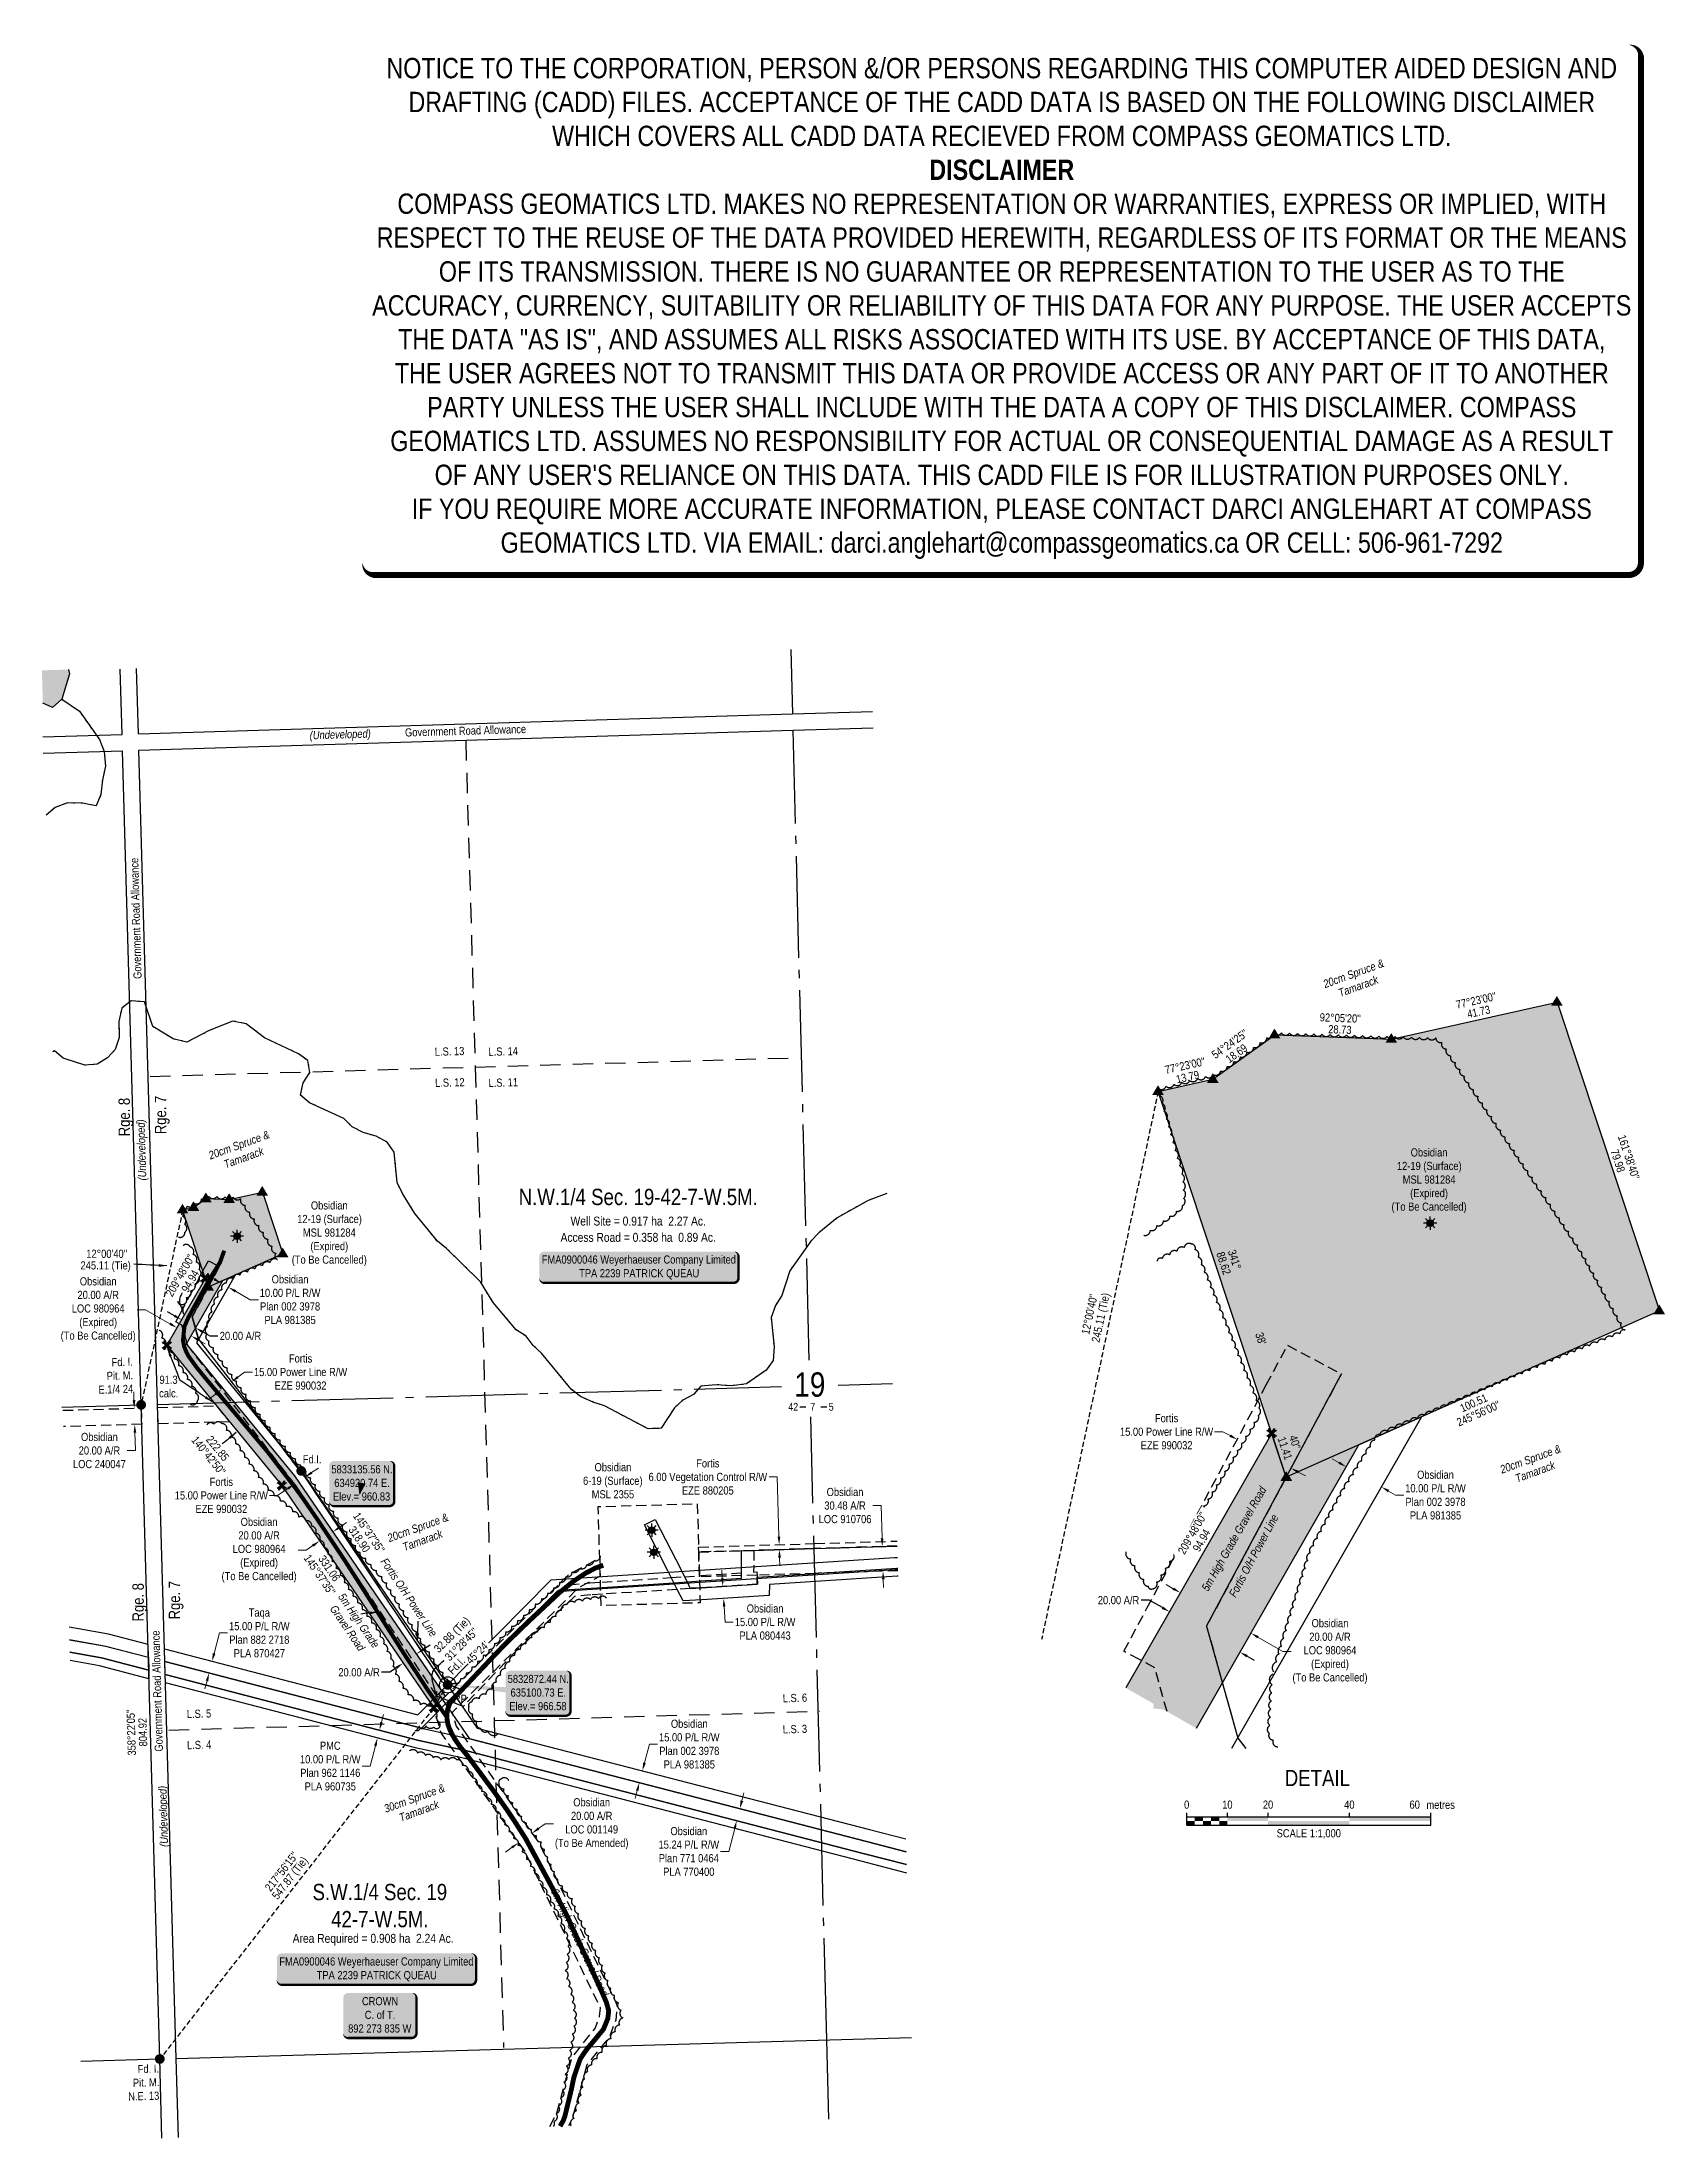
# Model space of a CAD drawing. Extents: x 634602 to 636597, y 5832315 to 5834893.
import ezdxf
from ezdxf.enums import TextEntityAlignment as Align

# ---------------------------------------------------------------- set-up
doc = ezdxf.new("R2010")
doc.units = 0
doc.header["$LTSCALE"] = 5
doc.header["$PDSIZE"] = 0.5
for name, pattern in [('0', [1, 1, 0]), ('foc-ACCESSROAD', [3.75, 2.5, -1.25]), ('foc-FLOWLINE', [3.75, 2.5, -1.25]), ('foc-LSD', [8, 5, -3]), ('foc-QUARTERLINE', [33, 25, -3, 2, -3]), ('foc-TIELINE', [1.875, 1.25, -0.625]), ('foc-WHEELTRACKS', [2, 0.4, -1.6])]:
    doc.linetypes.add(name, pattern=pattern)
doc.layers.get('Defpoints').update_dxf_attribs({"color": 9})
for name, color, linetype in [('10', 1, 'Continuous'), ('35', 37, 'Continuous'), ('9', 3, 'Continuous'), ('AS-OWNER', 7, 'Continuous'), ('AS-POWER', 104, 'foc-POWER'), ('AS-POWER-T', 104, 'Continuous'), ('AS-ROADS', 254, 'Continuous'), ('AS-SYMBOL', 7, 'Continuous'), ('C-AR', 13, 'foc-ACCESSROAD'), ('C-RW', 13, 'Continuous'), ('C-SYMBOL', 7, 'Continuous'), ('C-WS', 13, 'foc-ACCESSROAD'), ('C-WS-S', 13, 'Continuous'), ('D-TXT', 6, 'Continuous'), ('DETAIL-T', 7, 'Continuous'), ('F-EZE', 190, 'foc-FLOWLINE'), ('F-RW', 190, 'Continuous'), ('L-AREAREQUIRED', 7, 'Continuous'), ('L-AREAWORK', 7, 'Continuous'), ('L-BD', 7, 'Continuous'), ('L-MON', 1, 'Continuous'), ('L-ROAD-T', 7, 'Continuous'), ('L-SEC', 7, 'Continuous'), ('L-SECLBL', 7, 'Continuous'), ('L-SECQ', 8, 'foc-QUARTERLINE'), ('L-SECTION-LSD', 7, 'foc-LSD'), ('L-TIE', 7, 'foc-TIELINE'), ('oil_and_gas_wells_pt', 7, 'Continuous'), ('P-PROPOSED', 10, 'Continuous'), ('P-PROPOSED-H', 21, 'Continuous'), ('P-TXT', 4, 'Continuous'), ('T-BUSH', 110, '0'), ('T-BUSH-T', 110, 'Continuous'), ('T-WATER', 160, 'Continuous'), ('T-WATER-H', 133, 'Continuous'), ('T-WATER-P3', 160, 'foc-WHEELTRACKS')]:
    doc.layers.add(name, color=color, linetype=linetype)
for name, color, linetype, lineweight in [('C-AR-T', 13, 'Continuous', 9), ('C-RW-T', 13, 'Continuous', 9), ('C-WS-T', 13, 'Continuous', 9), ('F-EZE-T', 190, 'Continuous', 9), ('F-RW-T', 190, 'Continuous', 9), ('T-TEXT', 48, 'Continuous', 18)]:
    doc.layers.add(name, color=color, linetype=linetype, lineweight=lineweight)
doc.layers.add('DISCLAIMER', color=7, linetype='Continuous', plot=False)
doc.styles.add('100L', font='ARIALN.TTF', dxfattribs={"height": 11})
doc.styles.add('175L', font='ARIALN.TTF', dxfattribs={"height": 20})
doc.styles.add('80', font='ARIALN.TTF', dxfattribs={"height": 10})
doc.styles.add('80CG', font='ARIALN.TTF', dxfattribs={"height": 10})
doc.styles.add('80L', font='ARIALN.TTF', dxfattribs={"height": 10})
doc.styles.add('80LS', font='ARIALNI.TTF', dxfattribs={"height": 10})
doc.styles.add('foc-LtypeFont', font='ARIALN.TTF', dxfattribs={"height": 7.35})
doc.styles.add('SIMPLEX', font='ARIALN.TTF')
doc.linetypes.add('foc-POWER', pattern='A,6,-1,["P",foc-LtypeFont,S=0.2,R=0,X=-0.625,Y=-0.75],-1.24,4', length=12.24)
doc.linetypes.add('foc-TOPO-flowdirection-NOLINE', pattern='A,0,[">",foc-LtypeFont,S=0.3,R=0,X=0,Y=-0.945],-20,[">",foc-LtypeFont,S=0.3,R=0,X=0,Y=-0.945],0', length=20)
doc.dimstyles.new('Compass 5 000', dxfattribs={"dimscale": 5, "dimtxt": 9, "dimasz": 2, "dimexe": 0.2, "dimexo": 0.0625, "dimgap": 0.5, "dimtad": 0, "dimtih": 1, "dimtoh": 1, "dimzin": 0, "dimdsep": 46, "dimtxsty": '80CG', "dimcen": 0.1, "dimse1": 1, "dimse2": 1, "dimclrd": 256, "dimclrt": 256, "dimaunit": 1, "dimadec": 4, "dimazin": 0, "dimtfac": 0.06, "dimtofl": 0, "dimtmove": 0, "dimatfit": 1, "dimfxl": 0.2, "dimtolj": 1, "dimtzin": 0, "dimlwd": -1, "dimarcsym": 0})

msp = doc.modelspace()

# ---------------------------------------------------------------- texts
at = {"layer": 'AS-POWER-T', "char_height": 9.99675, "attachment_point": 1, "style": '80L'}
for insert, rotation in [((636060.607, 5832984.008), 61.88449), ((635026.103, 5833029.616), 303.833895)]:
    msp.add_mtext_dynamic_manual_height_columns('{\\fArial Narrow|b0|i1|c0|p34;Fortis O/H Power Line}', width=112.46455, gutter_width=49.984, heights=[0], dxfattribs=dict(at, insert=insert, rotation=rotation))
at = {"layer": 'C-SYMBOL', "color": 3, "style": '175L'}
msp.add_text('N.W.1/4 Sec. 19-42-7-W.5M.', height=19.9935, dxfattribs=at).set_placement((635335.011, 5833456.432), align=Align.BOTTOM_CENTER)
at = {"layer": 'C-SYMBOL', "color": 3, "insert": (635017.357, 5832627.727), "char_height": 19.9935, "width": 164.68947, "attachment_point": 2, "style": '175L'}
msp.add_mtext('S.W.1/4 Sec. 19\\P42-7-W.5M.', dxfattribs=at)
at = {"layer": 'C-WS-T', "char_height": 9.99675, "attachment_point": 1, "style": '80L'}
for s, width, gutter_width, insert in [('\\pi23.93718;Obsidian\\P\\pi7.02589;12-19 (Surface)\\P\\pi14.08362;MSL 981284\\P\\pi23.31323;(Expired)\\P\\pi0.39435;(To Be Cancelled)', 91.69368, 249.919, (636260.765, 5833532.172)), ('\\pi17.57499;Obsidian\\P\\pi3.43906;6-19 (Surface)\\P\\pi14.04612;MSL 2355', 78.9693, 49.984, (635263.77, 5833145.124))]:
    msp.add_mtext_dynamic_manual_height_columns(s, width=width, gutter_width=gutter_width, heights=[0], dxfattribs=dict(at, insert=insert))
at = {"layer": 'D-TXT', "color": 3, "char_height": 13.9955, "attachment_point": 1, "rotation": 90, "style": '80L'}
for s, width, insert in [('Rge. 8', 46.65145, (634696.074, 5833547.039)), ('Rge. 7', 46.61326, (634740.731, 5833549.603)), ('Rge. 8', 46.65145, (634713.144, 5832950.413)), ('Rge. 7', 46.61326, (634757.802, 5832952.978))]:
    msp.add_mtext_dynamic_manual_height_columns(s, width=width, gutter_width=47.485, heights=[0], dxfattribs=dict(at, insert=insert))
at = {"layer": 'DETAIL-T', "color": 3, "insert": (636169.978, 5832757.942), "char_height": 20, "width": 223.85802, "attachment_point": 5, "style": '80CG'}
msp.add_mtext('DETAIL', dxfattribs=at)
at = {"layer": 'L-AREAREQUIRED', "color": 5, "style": '100L'}
for s, p in [('Well Site = 0.917 ha  2.27 Ac.', (635335.011, 5833433.939)), ('Area Required = 0.908 ha  2.24 Ac.', (635009.173, 5832551.989))]:
    msp.add_text(s, height=10.99643, dxfattribs=at).set_placement(p, align=Align.BOTTOM_CENTER)
at = {"layer": 'L-AREAWORK', "color": 5, "style": '100L'}
msp.add_text('Access Road = 0.358 ha  0.89 Ac.', height=10.99643, dxfattribs=at).set_placement((635335.011, 5833413.946), align=Align.BOTTOM_CENTER)
at = {"layer": 'L-BD', "style": '80L'}
for s, height, rotation, p in [("77°23'00''", 9.9968, 12.6172, (636365.161, 5833714.052)), ('41.73', 9.9968, 12.6172, (636368.273, 5833700.15)), ("54°24'25''", 9.9968, 35.5936, (636062.158, 5833660.545)), ("92°05'20''", 9.9968, 357.9105, (636198.143, 5833692.49)), ('28.73', 9.9968, 357.9105, (636197.623, 5833678.254)), ('18.69', 9.9968, 35.5936, (636070.449, 5833648.961)), ("77°23'00''", 9.9968, 12.6172, (636007.296, 5833633.946)), ('13.79', 9.9968, 12.6172, (636010.407, 5833620.045)), ("161°38'40''", 9.99675, 288.355, (636552.87, 5833521.347)), ('79.98', 9.9968, 288.355, (636539.35, 5833516.862)), ('88.62', 9.9968, 288.355, (636054.815, 5833390.866)), ('341°', 9.9968, 288.355, (636068.336, 5833395.352)), ("38'", 9.9968, 288.355, (636100.532, 5833298.31)), ("245°56'00''", 9.99675, 24.0661, (636367.981, 5833206.155)), ('100.51', 9.9968, 24.0661, (636362.172, 5833219.162)), ("140°42'50''", 9.99675, 309.2857, (634806.854, 5833154.293)), ('222.85', 9.9968, 309.2857, (634817.88, 5833163.313)), ('11.41', 9.9968, 288.355, (636130.278, 5833163.418)), ("40''", 9.9968, 288.355, (636142.442, 5833170.893)), ("145°37'35''", 9.99675, 304.3732, (635004.023, 5833059.564)), ('318.90', 9.9968, 304.3732, (634992.266, 5833051.521)), ("145°37'35''", 9.99675, 304.3732, (634943.44, 5833007.713)), ('331.06', 9.9968, 304.3732, (634955.198, 5833015.756)), ("358°22'05''", 9.99675, 91.6317, (634711.654, 5832813.935)), ('804.92', 9.9968, 91.6317, (634725.893, 5832814.341)), ("217°56'15''", 9.99675, 52.0631, (634896.478, 5832643.022)), ('547.87 (Tie)', 9.99675, 52.0631, (634907.713, 5832634.264))]:
    msp.add_text(s, height=height, rotation=rotation, dxfattribs=at).set_placement(p, align=Align.MIDDLE)
at = {"layer": 'L-BD', "insert": (634649.196, 5833407.556), "char_height": 9.99675, "width": 61.15107, "attachment_point": 1, "line_spacing_factor": 0.855, "style": '80L'}
msp.add_mtext("\\pi4.07323; 12°00'40''\\P\\pi0.21023;245.11 (Tie)", dxfattribs=at)
at = {"layer": 'L-BD', "char_height": 9.99675, "attachment_point": 1, "style": '80L'}
for s, insert, width, rotation, line_spacing_factor in [("\\pi0.21023;209°48'00''\\P\\pi14.3257;94.94 ", (634753.316, 5833353.586), 56.28908, 60.1996, 0.849759), ("\\pi4.07323; 12°00'40''\\P\\pi0.21023;245.11 (Tie)", (635878.177, 5833297.617), 61.15107, 77.988565, 0.855)]:
    msp.add_mtext(s, dxfattribs=dict(at, insert=insert, width=width, rotation=rotation, line_spacing_factor=line_spacing_factor))
at = {"layer": 'L-BD', "insert": (634745.738, 5833252.64), "char_height": 9.99675, "attachment_point": 1, "style": '80L'}
msp.add_mtext_dynamic_manual_height_columns('\\pi0.69098;91.3\\P\\pi0.2716;calc.', width=22.67108, gutter_width=49.984, heights=[0], dxfattribs=at)
at = {"layer": 'L-MON', "char_height": 9.99675, "attachment_point": 1, "rotation": 1.629063, "style": '80L'}
for s, insert in [('\\pi18.08867;Fd. I. \\P\\pi11.65147;Pit. M.\\P\\pi1.05464;E.1/4 24', (634669.32, 5833273.624)), ('\\pi18.08867;Fd. I. \\P\\pi11.65147;Pit. M.\\P\\pi5.45294;N.E. 13', (634701.472, 5832404.477))]:
    msp.add_mtext_dynamic_manual_height_columns(s, width=42.24862, gutter_width=49.984, heights=[0], dxfattribs=dict(at, insert=insert))
at = {"layer": 'L-MON', "insert": (634922.677, 5833154.853), "char_height": 9.9968, "attachment_point": 1, "style": '80L'}
msp.add_mtext_dynamic_manual_height_columns('Fd.I.', width=9.97268, gutter_width=49.984, heights=[0], dxfattribs=at)
at = {"layer": 'L-ROAD-T', "style": '80L'}
for rotation, p in [(1.679086, (635122.731, 5834045.682)), (91.627214, (634717.43, 5833814.931)), (91.627214, (634743.57, 5832864.827))]:
    msp.add_text('Government Road Allowance', height=9.99675, rotation=rotation, dxfattribs=at).set_placement(p, align=Align.MIDDLE_CENTER)
at = {"layer": 'T-BUSH-T', "char_height": 9.99675, "width": 78.2192, "attachment_point": 2, "rotation": 20, "style": '80LS'}
for s, insert in [('20cm Spruce &\\PTamarack', (636212.782, 5833751.87)), ('20cm Spruce &\\PTamarack', (634842.531, 5833541.141)), ('20cm Spruce &\\PTamarack', (636430.27, 5833154.879)), ('20cm Spruce &\\PTamarack', (635062.448, 5833070.607)), ('30cm Spruce &\\PTamarack', (635058.067, 5832737.766))]:
    msp.add_mtext(s, dxfattribs=dict(at, insert=insert))
at = {"layer": 'T-TEXT', "style": '80LS'}
for rotation, p in [(1.679086, (634968.659, 5834041.166)), (91.627214, (634724.212, 5833530.241)), (91.627214, (634751.03, 5832710.751))]:
    msp.add_text('(Undeveloped)', height=9.99675, rotation=rotation, dxfattribs=at).set_placement(p, align=Align.MIDDLE_CENTER)
at = {"layer": 'T-TEXT', "char_height": 9.99675, "attachment_point": 1, "style": '80L'}
for s, width, insert, rotation in [('\\pi0.4489;{\\fArial Narrow|b0|i1|c0|p34;5m High Grade \\P\\pi6.86564;Gravel Road}', 77.4691, (634973.577, 5832986.787), 304.373194), ('\\pi0.52732;{\\fArial Narrow|b0|i1|c0|p34;6m High Grade Gravel Road}', 145.78934, (635235.968, 5832623.766), 295.729563)]:
    msp.add_mtext_dynamic_manual_height_columns(s, width=width, gutter_width=49.984, heights=[0], dxfattribs=dict(at, insert=insert, rotation=rotation))

# ---------------------------------------------------------------- blocks, each defined once
blk = doc.blocks.new('L-SECLBL')
at = {"layer": '9', "color": 7}
for p, q in [((-5.1, -27.8), (-12.3, -27.8)), ((20.7, -27.8), (13.5, -27.8))]:
    blk.add_line(p, q, dxfattribs=at)
at = {"layer": '10', "color": 2, "style": 'SIMPLEX'}
blk.add_attdef('SEC', text='', height=30, dxfattribs=at).set_placement((0, 0), align=Align.MIDDLE)
at = {"layer": '10', "color": 5, "style": '80L'}
blk.add_attdef('TWP', text='', height=9.5, dxfattribs=at).set_placement((-14.4, -27.4), align=Align.MIDDLE_RIGHT)
blk.add_attdef('RGE', text='', height=9.5, dxfattribs=at).set_placement((3.6, -27.4), align=Align.MIDDLE_CENTER)
blk.add_attdef('MER', text='', height=9.5, dxfattribs=at).set_placement((23.2, -27.4), align=Align.MIDDLE_LEFT)
blk = doc.blocks.new('*D528')
at = {"layer": 'C-AR-T', "transparency": 16777216}
for p, q in [((634715.1, 5833222.6), (634714.8, 5833232.6)), ((634706.9, 5833160.6), (634716.9, 5833160.6)), ((634716.3, 5833182.6), (634716.6, 5833172.6)), ((634716.9, 5833160.6), (634716.6, 5833172.6))]:
    blk.add_line(p, q, dxfattribs=at)
for points in [[(634716.8, 5833222.6), (634713.4, 5833222.5), (634715.4, 5833212.6)], [(634717.9, 5833182.6), (634714.6, 5833182.6), (634716, 5833192.6)]]:
    blk.add_solid(points, dxfattribs=at)
at = {"layer": 'Defpoints', "color": 0, "transparency": 16777216}
for p in [(634670.7, 5833211.3), (634671.2, 5833191.3), (634716, 5833192.6)]:
    blk.add_point(p, dxfattribs=at)
at = {"layer": 'C-AR-T', "transparency": 16777216, "insert": (634672.6, 5833160.6), "char_height": 10, "attachment_point": 5, "style": '80CG'}
blk.add_mtext('\\A1;Obsidian\\P20.00 A/R\\PLOC 240047', dxfattribs=at)
blk = doc.blocks.new('*D529')
at = {"layer": 'C-AR-T', "transparency": 16777216}
for p, q in [((635633.6, 5833092.9), (635623.6, 5833092.9)), ((635634.8, 5833052.7), (635633.6, 5833092.9)), ((635636.3, 5833002.2), (635636.6, 5832992.2))]:
    blk.add_line(p, q, dxfattribs=at)
for points in [[(635636.5, 5833052.7), (635633.1, 5833052.6), (635635.1, 5833042.7)], [(635638, 5833002.2), (635634.7, 5833002.1), (635636, 5833012.2)]]:
    blk.add_solid(points, dxfattribs=at)
at = {"layer": 'Defpoints', "color": 0, "transparency": 16777216}
for p in [(635582.2, 5833041), (635635.1, 5833042.7), (635583.1, 5833010.6)]:
    blk.add_point(p, dxfattribs=at)
at = {"layer": 'C-AR-T', "transparency": 16777216, "insert": (635589.3, 5833092.9), "char_height": 10, "attachment_point": 5, "style": '80CG'}
blk.add_mtext('\\A1;Obsidian\\P30.48 A/R\\PLOC 910706', dxfattribs=at)
blk = doc.blocks.new('*D530')
at = {"layer": 'C-RW-T', "transparency": 16777216}
for p, q in [((635438.4, 5833003.6), (635437.8, 5833013.6)), ((635440.6, 5832968.9), (635441.9, 5832949.7)), ((635441.9, 5832949.7), (635451.9, 5832949.7))]:
    blk.add_line(p, q, dxfattribs=at)
for points in [[(635440.1, 5833003.7), (635436.8, 5833003.5), (635439.1, 5832993.6)], [(635442.3, 5832969), (635439, 5832968.7), (635440, 5832978.8)]]:
    blk.add_solid(points, dxfattribs=at)
at = {"layer": 'Defpoints', "color": 0, "transparency": 16777216}
for p in [(635435.5, 5832993.4), (635436.5, 5832978.6), (635440, 5832978.8)]:
    blk.add_point(p, dxfattribs=at)
at = {"layer": 'C-RW-T', "transparency": 16777216, "insert": (635491, 5832949.7), "char_height": 10, "attachment_point": 5, "style": '80CG'}
blk.add_mtext('\\A1;Obsidian\\P15.00 P/L R/W\\PPLA 080443', dxfattribs=at)
blk = doc.blocks.new('*D531')
at = {"layer": 'C-RW-T', "transparency": 16777216}
for p, q in [((635462.5, 5832730), (635465, 5832739.6)), ((635453.6, 5832695.8), (635446.3, 5832667.6)), ((635446.3, 5832667.6), (635436.3, 5832667.6))]:
    blk.add_line(p, q, dxfattribs=at)
for points in [[(635460.8, 5832730.4), (635464.1, 5832729.5), (635459.9, 5832720.3)], [(635452, 5832696.2), (635455.2, 5832695.4), (635456.1, 5832705.5)]]:
    blk.add_solid(points, dxfattribs=at)
at = {"layer": 'Defpoints', "color": 0, "transparency": 16777216}
for p in [(635330.3, 5832753.8), (635326.5, 5832739.1), (635456.1, 5832705.5)]:
    blk.add_point(p, dxfattribs=at)
at = {"layer": 'C-RW-T', "transparency": 16777216, "insert": (635397.2, 5832667.6), "char_height": 10, "attachment_point": 5, "style": '80CG'}
blk.add_mtext('\\A1;Obsidian\\P15.24 P/L R/W\\PPlan 771 0464\\PPLA 770400', dxfattribs=at)
blk = doc.blocks.new('*D532')
at = {"layer": 'C-RW-T', "transparency": 16777216}
for p, q in [((635342.7, 5832776.5), (635348.7, 5832799.6)), ((635348.7, 5832799.6), (635358.7, 5832799.6)), ((635333.9, 5832742.6), (635331.4, 5832732.9))]:
    blk.add_line(p, q, dxfattribs=at)
for points in [[(635341.1, 5832776.9), (635344.3, 5832776), (635340.2, 5832766.8)], [(635332.3, 5832743), (635335.5, 5832742.2), (635336.4, 5832752.3)]]:
    blk.add_solid(points, dxfattribs=at)
at = {"layer": 'Defpoints', "color": 0, "transparency": 16777216}
for p in [(635331.4, 5832753.6), (635335.2, 5832768.1), (635340.2, 5832766.8)]:
    blk.add_point(p, dxfattribs=at)
at = {"layer": 'C-RW-T', "transparency": 16777216, "insert": (635397.8, 5832799.6), "char_height": 10, "attachment_point": 5, "style": '80CG'}
blk.add_mtext('\\A1;Obsidian\\P15.00 P/L R/W\\PPlan 002 3978\\PPLA 981385', dxfattribs=at)
blk = doc.blocks.new('*D533')
at = {"layer": 'Defpoints', "color": 0, "transparency": 16777216}
for p in [(634834.9, 5833244.9), (634838.6, 5833240.1), (634826.7, 5833231)]:
    blk.add_point(p, dxfattribs=at)
at = {"layer": 'F-EZE-T', "transparency": 16777216}
for p, q in [((634842.8, 5833251), (634850.8, 5833257.1)), ((634850.8, 5833257.1), (634860.8, 5833257.1)), ((634815.1, 5833229.7), (634807.2, 5833223.6))]:
    blk.add_line(p, q, dxfattribs=at)
for points in [[(634814.1, 5833231), (634816.1, 5833228.3), (634823, 5833235.8)], [(634841.8, 5833252.3), (634843.8, 5833249.7), (634834.9, 5833244.9)]]:
    blk.add_solid(points, dxfattribs=at)
at = {"layer": 'F-EZE-T', "transparency": 16777216, "insert": (634919.9, 5833257.1), "char_height": 10, "attachment_point": 5, "style": '80CG', "bg_fill": 3, "box_fill_scale": 1.1, "bg_fill_color": 256, "bg_fill_true_color": 13158600, "bg_fill_transparency": 0}
blk.add_mtext('\\A1;Fortis\\P15.00 Power Line R/W\\PEZE 990032', dxfattribs=at)
blk = doc.blocks.new('*D534')
at = {"layer": 'Defpoints', "color": 0, "transparency": 16777216}
for p in [(634925.2, 5833127.8), (635007.3, 5832978.3), (635019.8, 5832986.7)]:
    blk.add_point(p, dxfattribs=at)
at = {"layer": 'F-EZE-T', "transparency": 16777216}
for p, q in [((634933.5, 5833133.4), (634941.8, 5833139)), ((634904.4, 5833113.9), (634891.7, 5833105.4)), ((634891.7, 5833105.4), (634881.7, 5833105.4))]:
    blk.add_line(p, q, dxfattribs=at)
for points in [[(634932.6, 5833134.8), (634934.4, 5833132), (634925.2, 5833127.8)], [(634903.5, 5833115.3), (634905.3, 5833112.5), (634912.7, 5833119.5)]]:
    blk.add_solid(points, dxfattribs=at)
at = {"layer": 'F-EZE-T', "transparency": 16777216, "insert": (634822.5, 5833105.4), "char_height": 10, "attachment_point": 5, "style": '80CG'}
blk.add_mtext('\\A1;Fortis\\P15.00 Power Line R/W\\PEZE 990032', dxfattribs=at)
blk = doc.blocks.new('*D535')
at = {"layer": 'Defpoints', "color": 0, "transparency": 16777216}
for p in [(635506.3, 5833044.7), (635506.5, 5833038.7), (635508.3, 5833044.8)]:
    blk.add_point(p, dxfattribs=at)
at = {"layer": 'F-EZE-T', "transparency": 16777216}
for p, q in [((635505.8, 5833128.1), (635495.8, 5833128.1)), ((635508, 5833054.8), (635505.8, 5833128.1)), ((635508.8, 5833028.8), (635509.1, 5833018.8))]:
    blk.add_line(p, q, dxfattribs=at)
for points in [[(635509.7, 5833054.9), (635506.3, 5833054.8), (635508.3, 5833044.8)], [(635510.5, 5833028.9), (635507.1, 5833028.8), (635508.5, 5833038.8)]]:
    blk.add_solid(points, dxfattribs=at)
at = {"layer": 'F-EZE-T', "transparency": 16777216, "insert": (635420.6, 5833128.1), "char_height": 10, "attachment_point": 5, "style": '80CG'}
blk.add_mtext('\\A1;Fortis\\P6.00 Vegetation Control R/W\\PEZE 880205', dxfattribs=at)
blk = doc.blocks.new('*D536')
at = {"layer": 'Defpoints', "color": 0, "transparency": 16777216}
for p in [(634811.1, 5832901.5), (634893, 5832880.3), (634889.3, 5832865.7)]:
    blk.add_point(p, dxfattribs=at)
at = {"layer": 'F-RW-T', "transparency": 16777216}
for p, q in [((634813.7, 5832911.1), (634820.2, 5832936.3)), ((634820.2, 5832936.3), (634830.2, 5832936.3)), ((634804.9, 5832877.3), (634802.4, 5832867.6))]:
    blk.add_line(p, q, dxfattribs=at)
for points in [[(634812, 5832911.6), (634815.3, 5832910.7), (634811.1, 5832901.5)], [(634803.3, 5832877.7), (634806.5, 5832876.8), (634807.4, 5832886.9)]]:
    blk.add_solid(points, dxfattribs=at)
at = {"layer": 'F-RW-T', "transparency": 16777216, "insert": (634869.2, 5832936.3), "char_height": 10, "attachment_point": 5, "style": '80CG'}
blk.add_mtext('\\A1;Taqa\\P15.00 P/L R/W\\PPlan 882 2718\\PPLA 870427', dxfattribs=at)
blk = doc.blocks.new('*D537')
at = {"layer": 'Defpoints', "color": 0, "transparency": 16777216}
for p in [(635014.4, 5832807.1), (635014.5, 5832807), (635017, 5832816.7)]:
    blk.add_point(p, dxfattribs=at)
at = {"layer": 'F-RW-T', "transparency": 16777216}
for p, q in [((635019.4, 5832826.4), (635021.9, 5832836.1)), ((635005.5, 5832772.6), (634995.5, 5832772.6)), ((635011.9, 5832797.4), (635005.5, 5832772.6))]:
    blk.add_line(p, q, dxfattribs=at)
for points in [[(635017.8, 5832826.8), (635021, 5832826), (635016.9, 5832816.7)], [(635010.3, 5832797.8), (635013.5, 5832797), (635014.4, 5832807.1)]]:
    blk.add_solid(points, dxfattribs=at)
at = {"layer": 'F-RW-T', "transparency": 16777216, "insert": (634956.4, 5832772.6), "char_height": 10, "attachment_point": 5, "style": '80CG'}
blk.add_mtext('\\A1;PMC\\P10.00 P/L R/W\\PPlan 962 1146\\PPLA 960735', dxfattribs=at)
blk = doc.blocks.new('*U527')
h = blk.add_hatch(color=255)
edge = h.paths.add_edge_path()
edge.add_line((-39, -28.5), (39, -28.5))
edge.add_arc((39, -22.5), 6, 270, 360)
edge.add_line((45, -22.5), (45, 21))
edge.add_arc((39, 21), 6, 0, 90)
edge.add_line((39, 27), (-39, 27))
edge.add_arc((-39, 21), 6, 90, 180)
edge.add_line((-45, 21), (-45, -22.5))
edge.add_arc((-39, -22.5), 6, 180, 270)
at = {"color": 14, "flags": 128}
blk.add_lwpolyline([(-39, -28.5, 3, 3, 0), (39, -28.5, 3, 3, 0.414214), (45, -22.5, 3, 3, 0), (45, 21, 3, 0, 0.414214), (39, 27, 0, 0, 0), (-39, 27, 0, 0, 0.414214), (-45, 21, 0, 0, 0), (-45, -22.5, 0, 3, 0.414214)], format="xyseb", close=True, dxfattribs=at)
at = {"color": 14, "style": '80'}
blk.add_attdef('ENTER_TEXT_001', (-26.8, -4.9), '', height=10, dxfattribs=at)
blk = doc.blocks.new('*U525')
h = blk.add_hatch(color=255)
edge = h.paths.add_edge_path()
edge.add_line((-116.5, -20), (116.5, -20))
edge.add_arc((116.5, -14), 6, 270, 360)
edge.add_line((122.5, -14), (122.5, 12.5))
edge.add_arc((116.5, 12.5), 6, 0, 90)
edge.add_line((116.5, 18.5), (-116.5, 18.5))
edge.add_arc((-116.5, 12.5), 6, 90, 180)
edge.add_line((-122.5, 12.5), (-122.5, -14))
edge.add_arc((-116.5, -14), 6, 180, 270)
at = {"color": 44, "flags": 128}
blk.add_lwpolyline([(-116.5, -20, 3, 3, 0), (116.5, -20, 3, 3, 0.414214), (122.5, -14, 3, 3, 0), (122.5, 12.5, 3, 0, 0.414214), (116.5, 18.5, 0, 0, 0), (-116.5, 18.5, 0, 0, 0.414214), (-122.5, 12.5, 0, 0, 0), (-122.5, -14, 0, 3, 0.414214)], format="xyseb", close=True, dxfattribs=at)
at = {"color": 44, "style": '80'}
blk.add_attdef('ENTER_TEXT_001', (-36, -5), '', height=10, dxfattribs=at)
blk = doc.blocks.new('*U526')
h = blk.add_hatch(color=255)
edge = h.paths.add_edge_path()
edge.add_line((-116.5, -20), (116.5, -20))
edge.add_arc((116.5, -14), 6, 270, 360)
edge.add_line((122.5, -14), (122.5, 12.5))
edge.add_arc((116.5, 12.5), 6, 0, 90)
edge.add_line((116.5, 18.5), (-116.5, 18.5))
edge.add_arc((-116.5, 12.5), 6, 90, 180)
edge.add_line((-122.5, 12.5), (-122.5, -14))
edge.add_arc((-116.5, -14), 6, 180, 270)
at = {"color": 44, "flags": 128}
blk.add_lwpolyline([(-116.5, -20, 3, 3, 0), (116.5, -20, 3, 3, 0.414214), (122.5, -14, 3, 3, 0), (122.5, 12.5, 3, 0, 0.414214), (116.5, 18.5, 0, 0, 0), (-116.5, 18.5, 0, 0, 0.414214), (-122.5, 12.5, 0, 0, 0), (-122.5, -14, 0, 3, 0.414214)], format="xyseb", close=True, dxfattribs=at)
at = {"color": 44, "style": '80'}
blk.add_attdef('ENTER_TEXT_001', (-36, -5), '', height=10, dxfattribs=at)
blk = doc.blocks.new('GAS')
h = blk.add_hatch(color=255)
h.dxf.hatch_style = 1
edge = h.paths.add_edge_path()
edge.add_arc((0, 0), 0.9, 0, 360)
for p, q in [((-0.81, 0), (-1.62, 0)), ((-0.57, 0.57), (-1.14, 1.14)), ((0, 0.81), (0, 1.62)), ((0.57, 0.57), (1.14, 1.14)), ((1.62, 0), (0.81, 0)), ((-0.57, -0.57), (-1.14, -1.14)), ((0, -0.81), (0, -1.62)), ((1.14, -1.14), (0.57, -0.57))]:
    blk.add_line(p, q)
blk.add_circle((0, 0), 0.8)
blk = doc.blocks.new('fdia')
at = {"color": 255, "const_width": 1}
blk.add_lwpolyline([(-0.5, 0, 1), (0.5, 0, 1)], format="xyb", close=True, dxfattribs=at)
blk = doc.blocks.new('Fdiaa')
blk.add_blockref('fdia', (0, 0))
blk = doc.blocks.new('fdib')
at = {"color": 1, "const_width": 1.6}
blk.add_lwpolyline([(-0.4, 0, 1), (0.4, 0, 1)], format="xyb", close=True, dxfattribs=at)
at = {"color": 1}
blk.add_circle((0, 0), 0.8, dxfattribs=at)
blk = doc.blocks.new('Fdibb')
blk.add_blockref('fdib', (0, 0))
blk = doc.blocks.new('fdicc')
for name in ['Fdibb', 'Fdiaa']:
    blk.add_blockref(name, (0, 0))
blk = doc.blocks.new('FDI')
blk.add_blockref('fdicc', (0, 0))
blk = doc.blocks.new('STRIA')
blk.add_hatch(color=255).paths.add_polyline_path([(-0.04, 1.52), (-1.47, -0.87), (1.39, -0.87)])
blk = doc.blocks.new('STRIAA')
blk.add_blockref('STRIA', (0, 0))
blk = doc.blocks.new('STRIB')
at = {"color": 1}
blk.add_solid([(-1.12, -0.67), (-0.04, 1.13), (1.04, -0.67)], dxfattribs=at)
blk = doc.blocks.new('STRIBB')
blk.add_blockref('STRIB', (0, 0))
blk = doc.blocks.new('STRICC')
for name in ['STRIAA', 'STRIBB']:
    blk.add_blockref(name, (0, 0))
blk = doc.blocks.new('fdspike')
blk.add_blockref('STRICC', (0, 0))
blk = doc.blocks.new('TRIA')
blk.add_hatch(color=255).paths.add_polyline_path([(-0.04, 1.52), (-1.47, -0.87), (1.39, -0.87)])
blk = doc.blocks.new('TRIAA')
blk.add_blockref('TRIA', (0, 0))
blk = doc.blocks.new('TRIB')
at = {"color": 1}
blk.add_lwpolyline([(-1.12, -0.67), (-0.04, 1.13), (1.04, -0.67)], close=True, dxfattribs=at)
blk = doc.blocks.new('TRIBB')
blk.add_blockref('TRIB', (0, 0))
blk = doc.blocks.new('TRICC')
for name in ['TRIAA', 'TRIBB']:
    blk.add_blockref(name, (0, 0))
blk = doc.blocks.new('plspike')
blk.add_blockref('TRICC', (0, 0))
blk = doc.blocks.new('*D599')
at = {"layer": 'C-RW-T', "transparency": 16777216}
for p, q in [((634813.8, 5833371.4), (634805.1, 5833376.4)), ((634839.8, 5833356.5), (634858, 5833346.1)), ((634858, 5833346.1), (634868, 5833346.1))]:
    blk.add_line(p, q, dxfattribs=at)
for points in [[(634814.6, 5833372.8), (634813, 5833369.9), (634822.5, 5833366.4)], [(634840.6, 5833357.9), (634839, 5833355), (634831.1, 5833361.5)]]:
    blk.add_solid(points, dxfattribs=at)
at = {"layer": 'Defpoints', "color": 0, "transparency": 16777216}
for p in [(634815, 5833353.4), (634823.7, 5833348.5), (634831.1, 5833361.5)]:
    blk.add_point(p, dxfattribs=at)
at = {"layer": 'C-RW-T', "transparency": 16777216, "insert": (634907, 5833346.1), "char_height": 10, "attachment_point": 5, "style": '80CG', "bg_fill": 3, "box_fill_scale": 1.1, "bg_fill_color": 256, "bg_fill_true_color": 13158600, "bg_fill_transparency": 0}
blk.add_mtext('\\A1;Obsidian\\P10.00 P/L R/W\\PPlan 002 3978\\PPLA 981385', dxfattribs=at)
blk = doc.blocks.new('*D600')
at = {"layer": 'Defpoints', "color": 0, "transparency": 16777216}
for p in [(634786.5, 5833343.8), (634773.6, 5833321.3), (634803.8, 5833333.8)]:
    blk.add_point(p, dxfattribs=at)
at = {"layer": 'P-TXT', "transparency": 16777216}
for p, q in [((634764.9, 5833326.3), (634756.2, 5833331.3)), ((634799.6, 5833306.4), (634808.3, 5833301.5)), ((634808.3, 5833301.5), (634818.3, 5833301.5))]:
    blk.add_line(p, q, dxfattribs=at)
for points in [[(634765.7, 5833327.7), (634764.1, 5833324.9), (634773.6, 5833321.3)], [(634800.5, 5833307.9), (634798.8, 5833305), (634790.9, 5833311.4)]]:
    blk.add_solid(points, dxfattribs=at)
at = {"layer": 'P-TXT', "transparency": 16777216, "insert": (634846, 5833301.5), "char_height": 10, "attachment_point": 5, "style": '80CG'}
blk.add_mtext('\\A1;20.00 A/R', dxfattribs=at)
blk = doc.blocks.new('*D601')
at = {"layer": 'C-RW-T', "transparency": 16777216}
for p, q in [((636196.7, 5833145.6), (636188.1, 5833150.6)), ((636257.5, 5833110.8), (636266.1, 5833105.8)), ((636266.1, 5833105.8), (636276.1, 5833105.8))]:
    blk.add_line(p, q, dxfattribs=at)
for points in [[(636197.6, 5833147), (636195.9, 5833144.2), (636205.4, 5833140.6)], [(636258.3, 5833112.3), (636256.6, 5833109.4), (636248.8, 5833115.8)]]:
    blk.add_solid(points, dxfattribs=at)
at = {"layer": 'Defpoints', "color": 0, "transparency": 16777216}
for p in [(636248.8, 5833115.8), (636174.8, 5833087.2), (636218.2, 5833062.4)]:
    blk.add_point(p, dxfattribs=at)
at = {"layer": 'C-RW-T', "transparency": 16777216, "insert": (636315.2, 5833105.8), "char_height": 10, "attachment_point": 5, "style": '80CG'}
blk.add_mtext('\\A1;Obsidian\\P10.00 P/L R/W\\PPlan 002 3978\\PPLA 981385', dxfattribs=at)
blk = doc.blocks.new('*D602')
at = {"layer": 'Defpoints', "color": 0, "transparency": 16777216}
for p in [(636031.9, 5833038.9), (636118.7, 5832989.2), (635988.1, 5832962.4)]:
    blk.add_point(p, dxfattribs=at)
at = {"layer": 'P-TXT', "transparency": 16777216}
for p, q in [((635963.2, 5832976.6), (635953.2, 5832976.6)), ((635979.4, 5832967.4), (635963.2, 5832976.6)), ((636083.6, 5832907.7), (636092.2, 5832902.8))]:
    blk.add_line(p, q, dxfattribs=at)
for points in [[(635980.3, 5832968.8), (635978.6, 5832965.9), (635988.1, 5832962.4)], [(636084.4, 5832909.2), (636082.7, 5832906.3), (636074.9, 5832912.7)]]:
    blk.add_solid(points, dxfattribs=at)
at = {"layer": 'P-TXT', "transparency": 16777216, "insert": (635925.5, 5832976.6), "char_height": 10, "attachment_point": 5, "style": '80CG'}
blk.add_mtext('\\A1;20.00 A/R', dxfattribs=at)
blk = doc.blocks.new('TEMP')
h = blk.add_hatch(color=255)
h.dxf.hatch_style = 1
h.paths.add_polyline_path([(0, 0.25), (-0.67, 1.15), (-0.67, 0.67), (-1.15, 0.67), (-0.25, 0), (-1.15, -0.67), (-0.67, -0.67), (-0.67, -1.15), (0, -0.25), (0.67, -1.15), (0.67, -0.67), (1.15, -0.67), (0.25, 0), (1.15, 0.67), (0.67, 0.67), (0.67, 1.15)])
h.paths.add_polyline_path([(0.57, 0.85), (0.57, 0.57), (0.85, 0.57), (0.08, 0), (0.85, -0.57), (0.57, -0.57), (0.57, -0.85), (0, -0.08), (-0.57, -0.85), (-0.57, -0.57), (-0.85, -0.57), (-0.08, 0), (-0.85, 0.57), (-0.57, 0.57), (-0.57, 0.85), (0, 0.08)], flags=16)
h = blk.add_hatch(color=1)
h.dxf.hatch_style = 1
h.paths.add_polyline_path([(0, 0.08), (-0.57, 0.85), (-0.57, 0.57), (-0.85, 0.57), (-0.08, 0), (-0.85, -0.57), (-0.57, -0.57), (-0.57, -0.85), (0, -0.08), (0.57, -0.85), (0.57, -0.57), (0.85, -0.57), (0.08, 0), (0.85, 0.57), (0.57, 0.57), (0.57, 0.85)])
at = {"color": 1}
for p, q in [((-0.08, 0), (0.08, 0)), ((0, 0.08), (0, -0.08))]:
    blk.add_line(p, q, dxfattribs=at)
at = {"color": 255, "flags": 128}
blk.add_lwpolyline([(-0.25, 0), (-1.15, 0.67), (-0.67, 0.67), (-0.67, 1.15), (0, 0.25), (0.67, 1.15), (0.67, 0.67), (1.15, 0.67), (0.25, 0), (1.15, -0.67), (0.67, -0.67), (0.67, -1.15), (0, -0.25), (-0.67, -1.15), (-0.67, -0.67), (-1.15, -0.67)], close=True, dxfattribs=at)
at = {"color": 1, "flags": 128}
blk.add_lwpolyline([(-0.08, 0), (-0.85, 0.57), (-0.57, 0.57), (-0.57, 0.85), (0, 0.08), (0.57, 0.85), (0.57, 0.57), (0.85, 0.57), (0.08, 0), (0.85, -0.57), (0.57, -0.57), (0.57, -0.85), (0, -0.08), (-0.57, -0.85), (-0.57, -0.57), (-0.85, -0.57)], close=True, dxfattribs=at)
blk = doc.blocks.new('*D603')
at = {"layer": 'Defpoints', "color": 0, "transparency": 16777216}
for p in [(636086.1, 5833201.9), (636071.4, 5833174.3), (636152.3, 5833166.5)]:
    blk.add_point(p, dxfattribs=at)
at = {"layer": 'F-EZE-T', "transparency": 16777216}
for p, q in [((636053.7, 5833183.7), (636043.7, 5833183.7)), ((636062.6, 5833179), (636053.7, 5833183.7)), ((636146.4, 5833134.2), (636155.2, 5833129.5))]:
    blk.add_line(p, q, dxfattribs=at)
for points in [[(636063.3, 5833180.5), (636061.8, 5833177.5), (636071.4, 5833174.3)], [(636147.2, 5833135.7), (636145.6, 5833132.7), (636137.6, 5833138.9)]]:
    blk.add_solid(points, dxfattribs=at)
at = {"layer": 'F-EZE-T', "transparency": 16777216, "insert": (635984.6, 5833183.7), "char_height": 10, "attachment_point": 5, "style": '80CG'}
blk.add_mtext('\\A1;Fortis\\P15.00 Power Line R/W\\PEZE 990032', dxfattribs=at)
blk = doc.blocks.new('*U611')
h = blk.add_hatch(color=254)
edge = h.paths.add_edge_path()
edge.add_line((-34, -28.5), (34, -28.5))
edge.add_arc((34, -22.5), 6, 270, 360)
edge.add_line((40, -22.5), (40, 21))
edge.add_arc((34, 21), 6, 0, 90)
edge.add_line((34, 27), (-34, 27))
edge.add_arc((-34, 21), 6, 90, 180)
edge.add_line((-40, 21), (-40, -22.5))
edge.add_arc((-34, -22.5), 6, 180, 270)
at = {"color": 1, "flags": 128}
blk.add_lwpolyline([(-34, -28.5, 3, 3, 0), (34, -28.5, 3, 3, 0.414214), (40, -22.5, 3, 3, 0), (40, 21, 3, 0, 0.414214), (34, 27, 0, 0, 0), (-34, 27, 0, 0, 0.414214), (-40, 21, 0, 0, 0), (-40, -22.5, 0, 3, 0.414214)], format="xyseb", close=True, dxfattribs=at)
blk.add_lwpolyline([(-2.8, -15, 0, 10, 0), (0, 0, 5, 5, 0)], format="xyseb", dxfattribs=at)
at = {"color": 1, "style": '80'}
blk.add_attdef('ENTER_TEXT_001', (-36, -5), '', height=10, dxfattribs=at)
blk = doc.blocks.new('*U614')
h = blk.add_hatch(color=254)
edge = h.paths.add_edge_path()
edge.add_line((-34, -28.5), (34, -28.5))
edge.add_arc((34, -22.5), 6, 270, 360)
edge.add_line((40, -22.5), (40, 21))
edge.add_arc((34, 21), 6, 0, 90)
edge.add_line((34, 27), (-34, 27))
edge.add_arc((-34, 21), 6, 90, 180)
edge.add_line((-40, 21), (-40, -22.5))
edge.add_arc((-34, -22.5), 6, 180, 270)
at = {"color": 1, "flags": 128}
blk.add_lwpolyline([(-34, -28.5, 3, 3, 0), (34, -28.5, 3, 3, 0.414214), (40, -22.5, 3, 3, 0), (40, 21, 3, 0, 0.414214), (34, 27, 0, 0, 0), (-34, 27, 0, 0, 0.414214), (-40, 21, 0, 0, 0), (-40, -22.5, 0, 3, 0.414214)], format="xyseb", close=True, dxfattribs=at)
blk.add_lwpolyline([(-111.2, 9.5, 0, 10, 0), (0, 0, 5, 5, 0)], format="xyseb", dxfattribs=at)
at = {"color": 1, "style": '80'}
blk.add_attdef('ENTER_TEXT_001', (-36, -5), '', height=10, dxfattribs=at)
blk = doc.blocks.new('*U615')
at = {"layer": '35', "color": 3}
blk.add_circle((0, 0), 10, dxfattribs=at)
at = {"layer": '35', "color": 3, "style": '80'}
blk.add_attdef('RP_001', (7.6, -22), '', height=10, dxfattribs=at)
blk = doc.blocks.new('*D616')
at = {"layer": 'C-AR-T', "transparency": 16777216}
for p, q in [((635992.8, 5832990.7), (635984.2, 5832995.7)), ((636096.9, 5832931.1), (636127.6, 5832913.5)), ((636127.6, 5832913.5), (636137.6, 5832913.5))]:
    blk.add_line(p, q, dxfattribs=at)
for points in [[(635993.7, 5832992.2), (635992, 5832989.3), (636001.5, 5832985.8)], [(636097.8, 5832932.5), (636096.1, 5832929.7), (636088.3, 5832936.1)]]:
    blk.add_solid(points, dxfattribs=at)
at = {"layer": 'Defpoints', "color": 0, "transparency": 16777216}
for p in [(636013.1, 5833006), (636099.9, 5832956.3), (636088.3, 5832936.1)]:
    blk.add_point(p, dxfattribs=at)
at = {"layer": 'C-AR-T', "transparency": 16777216, "insert": (636185.5, 5832913.5), "char_height": 10, "attachment_point": 5, "style": '80CG'}
blk.add_mtext('\\A1;Obsidian\\P20.00 A/R\\PLOC 980964\\P(Expired)\\P{\\A0;(To Be Cancelled)}', dxfattribs=at)
blk = doc.blocks.new('*D617')
at = {"layer": 'C-AR-T', "transparency": 16777216}
for p, q in [((634729.1, 5833333.8), (634719.1, 5833333.8)), ((634759.3, 5833316.5), (634729.1, 5833333.8)), ((634794, 5833296.6), (634802.7, 5833291.7))]:
    blk.add_line(p, q, dxfattribs=at)
for points in [[(634760.1, 5833318), (634758.5, 5833315.1), (634768, 5833311.5)], [(634794.8, 5833298.1), (634793.2, 5833295.2), (634785.3, 5833301.6)]]:
    blk.add_solid(points, dxfattribs=at)
at = {"layer": 'Defpoints', "color": 0, "transparency": 16777216}
for p in [(634769.9, 5833314.9), (634768, 5833311.5), (634787.2, 5833304.9)]:
    blk.add_point(p, dxfattribs=at)
at = {"layer": 'C-AR-T', "transparency": 16777216, "insert": (634671.1, 5833333.8), "char_height": 10, "attachment_point": 5, "style": '80CG'}
blk.add_mtext('\\A1;Obsidian\\P20.00 A/R\\PLOC 980964\\P(Expired)\\P{\\A0;(To Be Cancelled)}', dxfattribs=at)
blk = doc.blocks.new('*D618')
at = {"layer": 'C-AR-T', "transparency": 16777216}
for p, q in [((635212.6, 5832695.8), (635220.8, 5832701.6)), ((635220.8, 5832701.6), (635230.8, 5832701.6)), ((635180, 5832672.7), (635171.8, 5832666.9))]:
    blk.add_line(p, q, dxfattribs=at)
for points in [[(635211.6, 5832697.1), (635213.6, 5832694.4), (635204.4, 5832690)], [(635179, 5832674), (635180.9, 5832671.3), (635188.1, 5832678.5)]]:
    blk.add_solid(points, dxfattribs=at)
at = {"layer": 'Defpoints', "color": 0, "transparency": 16777216}
for p in [(635188.1, 5832678.5), (635204.4, 5832690.1), (635204.4, 5832690)]:
    blk.add_point(p, dxfattribs=at)
at = {"layer": 'C-AR-T', "transparency": 16777216, "insert": (635277.8, 5832701.6), "char_height": 10, "attachment_point": 5, "style": '80CG'}
blk.add_mtext('\\A1;Obsidian\\P20.00 A/R\\PLOC 001149\\P(To Be Amended)', dxfattribs=at)
blk = doc.blocks.new('*D620')
at = {"layer": 'Defpoints', "color": 0, "transparency": 16777216}
for p in [(635064.2, 5832908.1), (635046.1, 5832899.2), (635047.7, 5832896.9)]:
    blk.add_point(p, dxfattribs=at)
at = {"layer": 'P-TXT', "transparency": 16777216}
for p, q in [((635070.8, 5832916.2), (635079.1, 5832921.8)), ((635029.6, 5832887.9), (635019.6, 5832887.9)), ((635037.8, 5832893.6), (635029.6, 5832887.9))]:
    blk.add_line(p, q, dxfattribs=at)
for points in [[(635069.9, 5832917.5), (635071.8, 5832914.8), (635062.6, 5832910.5)], [(635036.9, 5832895), (635038.8, 5832892.2), (635046.1, 5832899.2)]]:
    blk.add_solid(points, dxfattribs=at)
at = {"layer": 'P-TXT', "transparency": 16777216, "insert": (634991.8, 5832887.9), "char_height": 10, "attachment_point": 5, "style": '80CG'}
blk.add_mtext('\\A1;20.00 A/R', dxfattribs=at)
blk = doc.blocks.new('*D622')
at = {"layer": 'C-AR-T', "transparency": 16777216}
for p, q in [((634968.1, 5833066.3), (634976.3, 5833072)), ((634926.8, 5833038.1), (634916.8, 5833038.1)), ((634935.1, 5833043.8), (634926.8, 5833038.1))]:
    blk.add_line(p, q, dxfattribs=at)
for points in [[(634967.1, 5833067.7), (634969, 5833065), (634959.8, 5833060.7)], [(634934.1, 5833045.1), (634936, 5833042.4), (634943.3, 5833049.4)]]:
    blk.add_solid(points, dxfattribs=at)
at = {"layer": 'Defpoints', "color": 0, "transparency": 16777216}
for p in [(634930.7, 5833068), (634947.2, 5833079.2), (634943.3, 5833049.4)]:
    blk.add_point(p, dxfattribs=at)
at = {"layer": 'C-AR-T', "transparency": 16777216, "insert": (634868.9, 5833038.1), "char_height": 10, "attachment_point": 5, "style": '80CG'}
blk.add_mtext('\\A1;Obsidian\\P20.00 A/R\\PLOC 980964\\P(Expired)\\P{\\A0;(To Be Cancelled)}', dxfattribs=at)
blk = doc.blocks.new('*U435')
at = {"color": 0}
for p, q in [((-150, 0), (-150, 15)), ((-150, 10), (150.2, 10)), ((-150, 0), (150.2, 0)), ((-100, 10), (-100, 15)), ((-50, 10), (-50, 15)), ((50, 10), (50, 15)), ((150.2, 0), (150.2, 15))]:
    blk.add_line(p, q, dxfattribs=at)
for points in [[(-150, 5), (-140, 5), (-150, 0), (-140, 0)], [(-140, 10), (-130, 10), (-140, 5), (-130, 5)], [(-130, 5), (-120, 5), (-130, 0), (-120, 0)], [(-120, 10), (-110, 10), (-120, 5), (-110, 5)], [(-110, 5), (-100, 5), (-110, 0), (-100, 0)], [(-100, 10), (-50, 10), (-100, 5), (-50, 5)], [(-50, 5), (50, 5), (-50, 0), (50, 0)], [(50, 10), (150.2, 10), (50, 5), (150.2, 5)]]:
    blk.add_solid(points, dxfattribs=at)
at = {"color": 0, "style": '80'}
blk.add_text('metres', height=10, dxfattribs=at).set_placement((162.2, 20), align=Align.CENTER)
at = {"color": 0, "char_height": 10, "style": '80'}
for s, insert, attachment_point in [('0', (-150, 30.2), 2), ('10', (-100, 30.2), 2), ('20', (-50, 30.2), 2), ('40', (50, 30.2), 2), ('60', (136.7, 30.2), 3), ('SCALE 1:1,000', (0.1, -5), 2)]:
    blk.add_mtext(s, dxfattribs=dict(at, insert=insert, attachment_point=attachment_point))
blk = doc.blocks.new('Disclaimer_Legal')
at = {"layer": 'DISCLAIMER', "color": 254, "flags": 128}
blk.add_lwpolyline([(-3613, -1105, 37.5, 37.5, 0), (4096, -1105, 37.5, 37.5, 0.414214), (4171, -1030, 37.5, 37.5, 0), (4171, 2079, 37.5, 0, 0.414214), (4096, 2154, 0, 0, 0), (-3613, 2154, 0, 0, 0.414214), (-3688, 2079, 0, 0, 0), (-3688, -1030, 0, 37.5, 0.414214)], format="xyseb", close=True, dxfattribs=at)
at = {"layer": 'DISCLAIMER', "color": 254, "insert": (242, 534), "char_height": 125, "width": 7717.57, "attachment_point": 5, "style": '80'}
blk.add_mtext('NOTICE TO THE CORPORATION, PERSON &/OR PERSONS REGARDING THIS COMPUTER AIDED DESIGN AND DRAFTING (CADD) FILES. ACCEPTANCE OF THE CADD DATA IS BASED ON THE FOLLOWING DISCLAIMER WHICH COVERS ALL CADD DATA RECIEVED FROM COMPASS GEOMATICS LTD.\\P{\\fArial Narrow|b1|i0|c0|p34;DISCLAIMER}\\PCOMPASS GEOMATICS LTD. MAKES NO REPRESENTATION OR WARRANTIES, EXPRESS OR IMPLIED, WITH RESPECT TO THE REUSE OF THE DATA PROVIDED HEREWITH, REGARDLESS OF ITS FORMAT OR THE MEANS OF ITS TRANSMISSION. THERE IS NO GUARANTEE OR REPRESENTATION TO THE USER AS TO THE ACCURACY, CURRENCY, SUITABILITY OR RELIABILITY OF THIS DATA FOR ANY PURPOSE. THE USER ACCEPTS THE DATA "AS IS", AND ASSUMES ALL RISKS ASSOCIATED WITH ITS USE. BY ACCEPTANCE OF THIS DATA, THE USER AGREES NOT TO TRANSMIT THIS DATA OR PROVIDE ACCESS OR ANY PART OF IT TO ANOTHER PARTY UNLESS THE USER SHALL INCLUDE WITH THE DATA A COPY OF THIS DISCLAIMER. COMPASS GEOMATICS LTD. ASSUMES NO RESPONSIBILITY FOR ACTUAL OR CONSEQUENTIAL DAMAGE AS A RESULT OF ANY USER\'S RELIANCE ON THIS DATA. THIS CADD FILE IS FOR ILLUSTRATION PURPOSES ONLY.\\PIF YOU REQUIRE MORE ACCURATE INFORMATION, PLEASE CONTACT DARCI ANGLEHART AT COMPASS GEOMATICS LTD. VIA EMAIL: darci.anglehart@compassgeomatics.ca OR CELL: 506-961-7292', dxfattribs=at)

# ---------------------------------------------------------------- dimensions: what is measured, and where the dimension line sits
at = {"layer": 'C-AR-T'}
for base, p1, p2, angle, text, picture, middle in [((634767.989, 5833311.542), (634787.248, 5833304.939), (634769.898, 5833314.875), 150.199594, 'Obsidian\\P20.00 A/R\\PLOC 980964\\P(Expired)\\P{\\A0;(To Be Cancelled)}', '*D617', (634671.124, 5833333.82)), ((635635.102, 5833042.658), (635583.137, 5833010.576), (635582.21, 5833041.049), 91.742908, 'Obsidian\\P30.48 A/R\\PLOC 910706', '*D529', (635589.273, 5833092.89)), ((634943.33, 5833049.415), (634947.154, 5833079.238), (634930.652, 5833067.95), 214.373194, 'Obsidian\\P20.00 A/R\\PLOC 980964\\P(Expired)\\P{\\A0;(To Be Cancelled)}', '*D622', (634868.856, 5833038.124)), ((636088.259, 5832936.069), (636013.112, 5833006.008), (636099.86, 5832956.326), 330.199594, 'Obsidian\\P20.00 A/R\\PLOC 980964\\P(Expired)\\P{\\A0;(To Be Cancelled)}', '*D616', (636185.547, 5832913.55))]:
    dim = msp.add_linear_dim(base=base, p1=p1, p2=p2, angle=angle, text=text, dimstyle='Compass 5 000', dxfattribs=at)
    dim.commit()
    dim.dimension.update_dxf_attribs({"geometry": picture, "text_midpoint": middle, "dimtype": 161})
dim = msp.add_linear_dim(base=(634715.978, 5833192.596), p1=(634670.674, 5833211.3), p2=(634671.25, 5833191.307), angle=271.650795, text='Obsidian\\P20.00 A/R\\PLOC 240047', dimstyle='Compass 5 000', override={"dimtmove": 1}, dxfattribs=at)
dim.commit()
dim.dimension.update_dxf_attribs({"geometry": '*D528', "text_midpoint": (634700.765, 5833160.576), "dimtype": 161})
dim = msp.add_aligned_dim(p1=(635188.071, 5832678.532), p2=(635204.391, 5832690.083), distance=-0.086, text='Obsidian\\P20.00 A/R\\PLOC 001149\\P(To Be Amended)', dimstyle='Compass 5 000', dxfattribs=at)
dim.commit()
dim.dimension.update_dxf_attribs({"geometry": '*D618', "text_midpoint": (635277.781, 5832701.567)})
at = {"layer": 'C-RW-T'}
for base, p1, p2, angle, text, picture, middle in [((636248.786, 5833115.787), (636174.826, 5833087.222), (636218.2, 5833062.381), 330.199594, 'Obsidian\\P10.00 P/L R/W\\PPlan 002 3978\\PPLA 981385', '*D601', (636315.227, 5833105.847)), ((635439.999, 5832978.832), (635435.532, 5832993.416), (635436.478, 5832978.607), 273.658489, 'Obsidian\\P15.00 P/L R/W\\PPLA 080443', '*D530', (635490.951, 5832949.652)), ((635340.185, 5832766.771), (635331.424, 5832753.561), (635335.181, 5832768.067), 75.482429, 'Obsidian\\P15.00 P/L R/W\\PPlan 002 3978\\PPLA 981385', '*D532', (635397.775, 5832799.616)), ((635456.122, 5832705.507), (635330.334, 5832753.844), (635326.509, 5832739.08), 255.477975, 'Obsidian\\P15.24 P/L R/W\\PPlan 771 0464\\PPLA 770400', '*D531', (635397.222, 5832667.621))]:
    dim = msp.add_linear_dim(base=base, p1=p1, p2=p2, angle=angle, text=text, dimstyle='Compass 5 000', dxfattribs=at)
    dim.commit()
    dim.dimension.update_dxf_attribs({"geometry": picture, "text_midpoint": middle, "dimtype": 161})
at = {"layer": 'F-EZE-T'}
dim = msp.add_aligned_dim(p1=(636152.334, 5833166.542), p2=(636086.144, 5833201.907), distance=31.326, text='Fortis\\P15.00 Power Line R/W\\PEZE 990032', dimstyle='Compass 5 000', dxfattribs=at)
dim.commit()
dim.dimension.update_dxf_attribs({"geometry": '*D603', "text_midpoint": (635984.602, 5833183.703)})
for base, p1, p2, angle, text, picture, middle in [((635508.304, 5833044.806), (635506.515, 5833038.745), (635506.332, 5833044.746), 91.742832, 'Fortis\\P6.00 Vegetation Control R/W\\PEZE 880205', '*D535', (635420.613, 5833128.106)), ((634925.189, 5833127.825), (635007.324, 5832978.333), (635019.792, 5832986.69), 33.833895, 'Fortis\\P15.00 Power Line R/W\\PEZE 990032', '*D534', (634822.532, 5833105.359))]:
    dim = msp.add_linear_dim(base=base, p1=p1, p2=p2, angle=angle, text=text, dimstyle='Compass 5 000', dxfattribs=at)
    dim.commit()
    dim.dimension.update_dxf_attribs({"geometry": picture, "text_midpoint": middle, "dimtype": 161})
at = {"layer": 'F-RW-T'}
for base, p1, p2, angle, text, picture, middle in [((634811.148, 5832901.458), (634889.291, 5832865.739), (634893.049, 5832880.253), 75.483894, 'Taqa\\P15.00 P/L R/W\\PPlan 882 2718\\PPLA 870427', '*D536', (634869.246, 5832936.266)), ((635014.41, 5832807.069), (635017.005, 5832816.724), (635014.5, 5832807.046), 255.483868, 'PMC\\P10.00 P/L R/W\\PPlan 962 1146\\PPLA 960735', '*D537', (634956.409, 5832772.636))]:
    dim = msp.add_linear_dim(base=base, p1=p1, p2=p2, angle=angle, text=text, dimstyle='Compass 5 000', dxfattribs=at)
    dim.commit()
    dim.dimension.update_dxf_attribs({"geometry": picture, "text_midpoint": middle, "dimtype": 161})
at = {"layer": 'P-TXT'}
dim = msp.add_aligned_dim(p1=(635064.19, 5832908.14), p2=(635047.688, 5832896.852), distance=-2.87, text='20.00 A/R', dimstyle='Compass 5 000', dxfattribs=at)
dim.commit()
dim.dimension.update_dxf_attribs({"geometry": '*D620', "text_midpoint": (634991.824, 5832887.93)})

# ---------------------------------------------------------------- hatches: boundary and pattern name
at = {"layer": 'P-PROPOSED-H'}
h = msp.add_hatch(color=256, dxfattribs=at)
h.dxf.hatch_style = 1
h.paths.add_polyline_path([(636131.753, 5833127.684), (635974.306, 5833602.232), (636041.581, 5833617.291), (636117.536, 5833671.657), (636261.063, 5833666.42), (636464.606, 5833711.982), (636590.491, 5833332.562)])
h = msp.add_hatch(color=256, dxfattribs=at)
h.dxf.hatch_style = 1
h.paths.add_polyline_path([(634806.412, 5833361.536), (634774.923, 5833456.445), (634788.378, 5833459.457), (634803.569, 5833470.33), (634832.274, 5833469.283), (634872.983, 5833478.395), (634898.16, 5833402.511)])
h = msp.add_hatch(color=256, dxfattribs=at)
h.dxf.hatch_style = 1
h.paths.add_polyline_path([(634824.215, 5833369.486), (634806.412, 5833361.536), (634802.821, 5833372.36), (634755.651, 5833289.998), (634896.714, 5833117.565), (635083.563, 5832844.406), (635098.029, 5832858.669), (634912.732, 5833129.561), (634779.841, 5833292.005)])
h = msp.add_hatch(color=256, dxfattribs=at)
h.dxf.hatch_style = 1
h.paths.add_polyline_path([(635934.489, 5832868.727), (636021.237, 5832819.045), (636220.768, 5833167.439), (636131.753, 5833127.684), (636113.796, 5833181.809)])
at = {"layer": 'T-WATER-H'}
h = msp.add_hatch(color=256, dxfattribs=at)
h.dxf.hatch_style = 1
h.paths.add_polyline_path([(634601.922, 5834119.931), (634603.062, 5834079.786), (634615.108, 5834074.446), (634626.382, 5834084.622), (634635.946, 5834115.65), (634634.765, 5834120.894)])

# ---------------------------------------------------------------- linework, layer by layer
at = {"layer": 'AS-POWER', "flags": 128}
for points in [[(634794.502, 5833297.405), (634786.815, 5833324.925), (634807.994, 5833364.563), (634819.95, 5833386.942)], [(634794.502, 5833297.405), (634852.548, 5833221.991), (634926.26, 5833126.228), (635093.773, 5832876.318), (635101.623, 5832873.149), (635116.71, 5832867.059), (635237.051, 5832988.828), (635243.495, 5832989.25), (635290.685, 5832992.339), (635378.737, 5832998.102), (635395.028, 5832999.168), (635412.437, 5833000.308), (635461.82, 5833003.541)], [(636033.767, 5832944.63), (636139.662, 5833142.823), (636199.441, 5833254.715)], [(635461.82, 5833003.541), (635461.943, 5833018.576), (635462.097, 5833037.394), (635477.112, 5833037.85), (635551.93, 5833040.127), (635652.039, 5833043.173)], [(636033.767, 5832944.63), (636072.201, 5832807.034), (636082.076, 5832794.204)]]:
    msp.add_lwpolyline(points, dxfattribs=at)
at = {"layer": 'AS-ROADS', "flags": 128}
for points, const_width in [([(634826.027, 5833406.337), (634820.773, 5833391.786), (634807.938, 5833371.072), (634796.197, 5833350.092), (634782.086, 5833324.495), (634777.112, 5833313.142), (634775.341, 5833295.989), (634776.832, 5833288.296), (634779.571, 5833281.511), (634782.207, 5833276.585), (634792.697, 5833262.104), (634804.211, 5833248.067), (634879.425, 5833158.889), (634911.357, 5833117.329), (634922.617, 5833101.97), (634942.512, 5833073.074), (634975.659, 5833023.186), (634994.334, 5832994.119), (635025.109, 5832945.263), (635048.06, 5832909.234), (635076.728, 5832865.489), (635099.951, 5832832.299)], 4.998), ([(636229.826, 5833351.692), (636203.556, 5833278.937), (636139.381, 5833175.367), (636080.676, 5833070.467), (636010.121, 5832942.482), (635985.251, 5832885.717), (635980.761, 5832842.226)], 24.992), ([(635292.041, 5833019.495), (635282.537, 5833016.156), (635270.359, 5833009.859), (635255.662, 5833000.049), (635238.104, 5832985.849), (635211.795, 5832961.256), (635199.897, 5832950.175), (635171.208, 5832922.379), (635150.607, 5832900.76), (635113.579, 5832861.545), (635102.964, 5832849.496), (635102.841, 5832848.248), (635100.959, 5832843.162), (635099.938, 5832837.708), (635099.955, 5832830.535), (635100.883, 5832824.689), (635102.509, 5832819.693), (635105.929, 5832812.088), (635110.036, 5832805.087), (635116.37, 5832795.964), (635123.909, 5832786.798), (635138.055, 5832767.853), (635147.625, 5832754.793), (635158.185, 5832740.687), (635172.501, 5832720.402), (635183.096, 5832704.697), (635196.269, 5832684.022), (635200.39, 5832676.506), (635225.726, 5832629.803), (635246.69, 5832590.22), (635255.483, 5832570.724), (635288.376, 5832499.519), (635295.972, 5832481.821), (635298.74, 5832471.63), (635297.625, 5832462.008), (635292.324, 5832449.12), (635280.698, 5832434.979), (635272.866, 5832425.772), (635268.375, 5832419.57), (635263.586, 5832412.277), (635256.198, 5832390.748), (635254.307, 5832382.446), (635252.722, 5832374.413), (635244.859, 5832342.114), (635242.748, 5832336.445), (635238.874, 5832329.825)], 5.998)]:
    msp.add_lwpolyline(points, dxfattribs=dict(at, const_width=const_width))
at = {"layer": 'C-AR'}
for points in [[(634627.772, 5833210.063), (634724.034, 5833212.838), (634724.612, 5833192.845), (634628.35, 5833190.071)], [(635654.269, 5833012.735), (635556.819, 5833009.777), (635553.068, 5833009.56), (635552.828, 5833009.521), (635481.064, 5833007.458), (635410.281, 5833005.305), (635409.382, 5833035.79), (635462.097, 5833037.394), (635477.112, 5833037.85), (635551.93, 5833040.127), (635653.384, 5833043.214)]]:
    msp.add_lwpolyline(points, dxfattribs=at)
msp.add_lwpolyline([(634832.586, 5833195.954), (634744.714, 5833193.424), (634744.136, 5833213.416), (634816.594, 5833215.502), (634832.586, 5833195.954)], close=True, dxfattribs=at)
at = {"layer": 'C-AR', "flags": 128}
msp.add_lwpolyline([(635226.255, 5832329.447), (635235.121, 5832345.891), (635253.619, 5832414.336), (635282.103, 5832450.024), (635287.614, 5832464.57), (635288.513, 5832475.321), (635195.947, 5832667.405), (635093.059, 5832812.776), (635083.563, 5832844.406), (635249.674, 5833008.183), (635287.664, 5833028.491), (635288.322, 5833006.172), (635261.65, 5832991.915), (635106.174, 5832838.623), (635111.268, 5832821.657), (635213.232, 5832677.591), (635308.891, 5832479.088), (635307.304, 5832460.109), (635299.687, 5832440.005), (635271.837, 5832405.11), (635253.818, 5832338.44), (635249.342, 5832330.138)], dxfattribs=at)
at = {"layer": 'C-RW', "flags": 128}
for points in [[(636021.237, 5832819.045), (636220.768, 5833167.439), (636298.165, 5833202.006), (636064.611, 5832794.204)], [(635664.749, 5832651.503), (635611.725, 5832665.233), (635124.289, 5832791.458), (635065.179, 5832804.204), (634753.494, 5832885.208), (634753.042, 5832901.066), (635068.702, 5832819.03), (635127.806, 5832806.285), (635615.544, 5832679.982), (635664.289, 5832667.359)]]:
    msp.add_lwpolyline(points, dxfattribs=at)
at = {"layer": 'C-RW'}
for points in [[(635654.461, 5833006.121), (635653.462, 5833006.119), (635553.118, 5832999.646), (635496.287, 5832995.981), (635496.164, 5832982.423), (635413.049, 5832977.109), (635390.176, 5832975.647), (635382.924, 5832989.882), (635378.736, 5832998.103), (635375.508, 5833004.442), (635371.328, 5833012.646), (635342.573, 5833069.099), (635355.94, 5833075.908), (635387.619, 5833013.713), (635391.802, 5833005.5), (635395.027, 5832999.17), (635399.069, 5832991.105), (635412.657, 5832991.916), (635481.338, 5832996.418), (635481.329, 5833004.818), (635552.828, 5833009.521), (635553.068, 5833009.56), (635556.819, 5833009.777), (635653.133, 5833016.118), (635654.17, 5833016.119)], [(634635.92, 5832928.102), (634678.275, 5832920.525), (634732.774, 5832906.334), (634733.232, 5832890.472), (634675.006, 5832905.634), (634636.369, 5832912.545)]]:
    msp.add_lwpolyline(points, dxfattribs=at)
at = {"layer": 'C-WS', "flags": 128}
msp.add_lwpolyline([(635289.394, 5832969.805), (635285.803, 5833091.632), (635407.63, 5833095.224), (635409.426, 5833034.31), (635411.222, 5832973.397)], close=True, dxfattribs=at)
at = {"layer": 'F-EZE'}
msp.add_lwpolyline([(635116.71, 5832867.059), (635118.592, 5832866.299), (635174.998, 5832925.533), (635243.495, 5832989.25), (635250.175, 5832995.464), (635275.526, 5832997.952), (635290.511, 5832998.924), (635375.508, 5833004.442), (635391.802, 5833005.5), (635412.266, 5833006.829), (635461.873, 5833010.05), (635461.943, 5833018.577), (635462.097, 5833037.394), (635477.112, 5833037.85), (635476.961, 5833019.561), (635476.891, 5833011.025), (635480.817, 5833011.279), (635481.064, 5833007.458), (635481.329, 5833004.818), (635481.788, 5832996.301), (635481.338, 5832996.418), (635412.657, 5832991.916), (635399.069, 5832991.105), (635382.924, 5832989.882), (635290.907, 5832983.909), (635276.745, 5832982.99), (635256.686, 5832981.022), (635185.554, 5832914.853), (635121.367, 5832847.449), (635119.713, 5832845.712), (635102.487, 5832852.666), (635098.557, 5832854.252), (635087.487, 5832858.74), (634914.065, 5833117.462), (634834.014, 5833221.462), (634780.83, 5833290.56), (634774.088, 5833314.696), (634770.296, 5833316.722), (634766.499, 5833318.751), (634772.158, 5833329.341), (634801.502, 5833384.262), (634806.713, 5833394.015), (634819.95, 5833386.942), (634807.994, 5833364.563), (634786.815, 5833324.925), (634790.498, 5833311.739), (634794.275, 5833298.219), (634794.502, 5833297.405), (634829.097, 5833252.459), (634852.548, 5833221.991), (634926.26, 5833126.228), (635093.773, 5832876.318), (635101.623, 5832873.149), (635104.636, 5832871.933), (635116.71, 5832867.059)], close=True, dxfattribs=at)
for points in [[(635985.153, 5832839.711), (635970.131, 5832893.488), (635951.174, 5832903.617), (635932.186, 5832913.763), (635960.481, 5832966.713), (636107.202, 5833241.319), (636133.256, 5833290.082), (636199.441, 5833254.715), (636139.662, 5833142.823), (636033.767, 5832944.63), (636052.18, 5832878.702), (636071.066, 5832811.1), (636072.201, 5832807.034), (636082.076, 5832794.204)], [(635653.384, 5833043.214), (635551.93, 5833040.127), (635477.112, 5833037.85), (635462.097, 5833037.394), (635409.382, 5833035.79), (635409.205, 5833041.791), (635551.754, 5833046.129), (635653.21, 5833049.216)]]:
    msp.add_lwpolyline(points, dxfattribs=at)
at = {"layer": 'F-RW'}
for points in [[(634635.926, 5832927.902), (634680.389, 5832919.948), (634732.774, 5832906.334), (634732.329, 5832921.942), (634683.6, 5832934.607), (634635.483, 5832943.214)], [(634636.369, 5832912.545), (634675.006, 5832905.634), (634733.232, 5832890.472), (634733.532, 5832880.065), (634672.871, 5832895.861), (634636.664, 5832902.337)]]:
    msp.add_lwpolyline(points, dxfattribs=at)
at = {"layer": 'L-SEC'}
for p, q in [((634700.444, 5834041.211), (634698.155, 5834121.58)), ((634720.545, 5834041.825), (634718.257, 5834122.169)), ((634720.545, 5834041.825), (635524.818, 5834066.376)), ((635524.818, 5834066.376), (635623.099, 5834069.376)), ((634602.896, 5834038.233), (634700.444, 5834041.211)), ((634721.118, 5834021.723), (635525.432, 5834046.275)), ((635525.432, 5834046.275), (635623.695, 5834049.274)), ((634603.467, 5834018.131), (634701.017, 5834021.109)), ((634723.93, 5833216.777), (634701.017, 5834021.109)), ((634744.032, 5833217.35), (634721.119, 5834021.682)), ((634746.843, 5832412.445), (634723.93, 5833216.777)), ((634766.945, 5832413.024), (635670.913, 5832439.062)), ((634649.554, 5832409.643), (634746.843, 5832412.445)), ((634749.525, 5832315.189), (634746.843, 5832412.445)), ((634769.626, 5832315.79), (634766.946, 5832412.999))]:
    msp.add_line(p, q, dxfattribs=at)
at = {"layer": 'L-SECQ'}
for p, q in [((635524.915, 5834066.379), (635522.875, 5834145.755)), ((635545.337, 5833271.798), (635525.432, 5834046.275)), ((634744.032, 5833217.349), (635511.106, 5833239.164)), ((635580.736, 5833241.145), (635647.587, 5833243.046)), ((634626.312, 5833214.001), (634723.93, 5833216.777)), ((635569.323, 5832338.536), (635566.816, 5832436.064))]:
    msp.add_line(p, q, dxfattribs=at)
at = {"layer": 'L-SECTION-LSD'}
for p, q in [((635122.958, 5834034.021), (635134.608, 5833632.15)), ((634734.886, 5833620.637), (635134.608, 5833632.15)), ((635134.608, 5833632.15), (635534.232, 5833643.661)), ((635134.608, 5833632.15), (635169.555, 5832426.592)), ((634757.918, 5832816.795), (635557.795, 5832840.125))]:
    msp.add_line(p, q, dxfattribs=at)
at = {"layer": 'L-TIE'}
for p, q in [((635974.306, 5833602.232), (635830.869, 5832928.072)), ((634774.923, 5833456.445), (634723.93, 5833216.777)), ((635083.563, 5832844.406), (635100.725, 5832872.435))]:
    msp.add_line(p, q, dxfattribs=at)
at = {"layer": 'oil_and_gas_wells_pt'}
for p in [(634841.782, 5833424.042), (636308.601, 5833440.215), (635351.568, 5833062.629), (635354.219, 5833035.433)]:
    msp.add_point(p, dxfattribs=at)
at = {"layer": 'P-PROPOSED', "flags": 128}
for points in [[(636131.753, 5833127.684), (635974.306, 5833602.232), (636041.581, 5833617.291), (636117.536, 5833671.657), (636261.063, 5833666.42), (636464.606, 5833711.982), (636590.491, 5833332.562), (636131.753, 5833127.684)], [(634806.412, 5833361.536), (634774.923, 5833456.445), (634788.378, 5833459.457), (634803.569, 5833470.33), (634832.274, 5833469.283), (634872.983, 5833478.395), (634898.16, 5833402.511), (634806.412, 5833361.536)], [(636021.237, 5832819.045), (636220.768, 5833167.439), (636131.753, 5833127.684), (636113.796, 5833181.809), (635934.489, 5832868.727)]]:
    msp.add_lwpolyline(points, dxfattribs=at)
at = {"layer": 'T-BUSH', "flags": 128}
for points in [[(635956.447, 5833425.407, 0.52056705), (635964.53, 5833431.289, 0.52056705), (635972.613, 5833437.171, 0.52056705), (635980.696, 5833443.053, 0.52056705), (635988.78, 5833448.934, 0.52056705), (635996.863, 5833454.816, 0.52056705), (636004.116, 5833461.62, 0.52056705), (636005.653, 5833470.908, 0.52056705), (636005.25, 5833480.897, 0.52056705), (636004.847, 5833490.885, 0.52056705), (636003.244, 5833500.683, 0.52056705), (636000.533, 5833510.306, 0.52056705), (635997.822, 5833519.928, 0.52056705), (635995.111, 5833529.55, 0.52056705), (635992.4, 5833539.172, 0.52056705), (635989.689, 5833548.794, 0.52056705), (635986.978, 5833558.416, 0.52056705), (635984.267, 5833568.038, 0.52056705), (635981.556, 5833577.661, 0.52056705), (635978.845, 5833587.283, 0.52056705), (635976.134, 5833596.905, 0.52056705), (635974.276, 5833606.031, 0.52056705), (635983.982, 5833608.426, 0.52056705), (635993.687, 5833610.82, 0.52056705), (636003.393, 5833613.215, 0.52056705), (636013.098, 5833615.61, 0.52056705), (636022.804, 5833618.005, 0.52056705), (636032.51, 5833620.4, 0.52056705), (636042.215, 5833622.794, 0.52056705), (636051.001, 5833627.181, 0.52056705), (636059.114, 5833633.021, 0.52056705), (636067.228, 5833638.861, 0.52056705), (636075.341, 5833644.701, 0.52056705), (636083.455, 5833650.541, 0.52056705), (636091.568, 5833656.381, 0.52056705), (636099.682, 5833662.221, 0.52056705), (636107.795, 5833668.061, 0.52056705), (636115.909, 5833673.901, 0.52056705), (636125.741, 5833674.101, 0.52056705), (636135.732, 5833673.777, 0.52056705), (636145.724, 5833673.453, 0.52056705), (636155.715, 5833673.129, 0.52056705), (636165.707, 5833672.805, 0.52056705), (636175.698, 5833672.481, 0.52056705), (636185.69, 5833672.157, 0.52056705), (636195.681, 5833671.833, 0.52056705), (636205.673, 5833671.509, 0.52056705), (636215.664, 5833671.185, 0.52056705), (636225.656, 5833670.862, 0.52056705), (636235.647, 5833670.538, 0.52056705), (636245.639, 5833670.214, 0.52056705), (636255.63, 5833669.89, 0.52056705), (636265.622, 5833669.566, 0.52056705), (636275.613, 5833669.242, 0.52056705), (636285.605, 5833668.918, 0.52056705), (636295.596, 5833668.594, 0.52056705), (636305.588, 5833668.27, 0.52056705), (636315.579, 5833667.946, 0.52056705), (636322.805, 5833662.635, 0.52056705), (636328.372, 5833654.331, 0.52056705), (636333.939, 5833646.028, 0.52056705), (636339.505, 5833637.725, 0.52056705), (636345.072, 5833629.421, 0.52056705), (636350.639, 5833621.118, 0.52056705), (636356.206, 5833612.814, 0.52056705), (636361.772, 5833604.511, 0.52056705), (636367.339, 5833596.208, 0.52056705), (636372.906, 5833587.904, 0.52056705), (636378.473, 5833579.601, 0.52056705), (636384.039, 5833571.297, 0.52056705), (636389.606, 5833562.994, 0.52056705), (636395.173, 5833554.691, 0.52056705), (636400.74, 5833546.387, 0.52056705), (636406.306, 5833538.084, 0.52056705), (636411.873, 5833529.78, 0.52056705), (636417.44, 5833521.477, 0.52056705), (636423.007, 5833513.174, 0.52056705), (636428.573, 5833504.87, 0.52056705), (636434.14, 5833496.567, 0.52056705), (636439.707, 5833488.263, 0.52056705), (636445.274, 5833479.96, 0.52056705), (636450.84, 5833471.657, 0.52056705), (636456.407, 5833463.353, 0.52056705), (636461.974, 5833455.05, 0.52056705), (636467.541, 5833446.746, 0.52056705), (636473.107, 5833438.443, 0.52056705), (636478.674, 5833430.14, 0.52056705), (636484.241, 5833421.836, 0.52056705), (636489.808, 5833413.533, 0.52056705), (636495.175, 5833405.108, 0.52056705), (636500.002, 5833396.354, 0.52056705), (636504.829, 5833387.599, 0.52056705), (636509.656, 5833378.845, 0.52056705), (636514.483, 5833370.091, 0.52056705), (636519.31, 5833361.337, 0.52056705), (636524.137, 5833352.583, 0.52056705), (636528.964, 5833343.829, 0.52056705), (636533.791, 5833335.075, 0.52056705), (636538.618, 5833326.321, 0.52056705), (636543.445, 5833317.566, 0.52056705), (636548.272, 5833308.812, 0.52056705), (636541.882, 5833304.067, 0.52056705), (636532.6, 5833300.356, 0.52056705), (636523.318, 5833296.645, 0.52056705), (636514.035, 5833292.933, 0.52056705), (636504.753, 5833289.222, 0.52056705), (636495.471, 5833285.511, 0.52056705), (636486.188, 5833281.8, 0.52056705), (636476.906, 5833278.088, 0.52056705), (636467.635, 5833274.351, 0.52056705), (636458.437, 5833270.435, 0.52056705), (636449.239, 5833266.52, 0.52056705), (636440.041, 5833262.604, 0.52056705), (636430.843, 5833258.689, 0.52056705), (636421.645, 5833254.773, 0.52056705), (636412.447, 5833250.857, 0.52056705), (636403.249, 5833246.942, 0.52056705), (636394.051, 5833243.026, 0.52056705), (636384.853, 5833239.11, 0.52056705), (636375.655, 5833235.195, 0.52056705), (636366.457, 5833231.279, 0.52056705), (636357.259, 5833227.363, 0.52056705), (636348.061, 5833223.448, 0.52056705), (636338.863, 5833219.532, 0.52056705), (636329.665, 5833215.617, 0.52056705), (636320.467, 5833211.701, 0.52056705), (636311.269, 5833207.785, 0.52056705), (636302.071, 5833203.87, 0.52056705), (636292.873, 5833199.954, 0.52056705), (636283.675, 5833196.038, 0.52056705), (636274.477, 5833192.123, 0.52056705), (636265.279, 5833188.207, 0.52056705), (636256.081, 5833184.292, 0.52056705), (636246.883, 5833180.376, 0.52056705), (636240.441, 5833173.244, 0.52056705), (636235.163, 5833164.754, 0.52056705), (636229.885, 5833156.264, 0.52056705), (636224.607, 5833147.774, 0.52056705), (636219.329, 5833139.285, 0.52056705), (636214.051, 5833130.795, 0.52056705), (636208.773, 5833122.305, 0.52056705), (636203.495, 5833113.815, 0.52056705), (636198.719, 5833105.033, 0.52056705), (636193.943, 5833096.251, 0.52056705), (636189.166, 5833087.469, 0.52056705), (636184.39, 5833078.687, 0.52056705), (636179.614, 5833069.905, 0.52056705), (636174.837, 5833061.123, 0.52056705), (636170.061, 5833052.341, 0.52056705), (636165.285, 5833043.56, 0.52056705), (636160.956, 5833034.59, 0.52056705), (636158.027, 5833025.032, 0.52056705), (636155.097, 5833015.474, 0.52056705), (636152.168, 5833005.916, 0.52056705), (636149.239, 5832996.358, 0.52056705), (636146.31, 5832986.8, 0.52056705), (636143.38, 5832977.242, 0.52056705), (636140.451, 5832967.684, 0.52056705), (636137.522, 5832958.126, 0.52056705), (636134.593, 5832948.568, 0.52056705), (636131.663, 5832939.01, 0.52056705), (636128.734, 5832929.452, 0.52056705), (636125.805, 5832919.894, 0.52056705), (636122.876, 5832910.336, 0.52056705), (636119.946, 5832900.778, 0.52056705), (636116.154, 5832888.403, 0.52056705)], [(634769.939, 5833423.02, 0.52056705), (634777.743, 5833429.069, 0.52056705), (634777.449, 5833438.863, 0.52056705), (634774.738, 5833448.485, 0.52056705), (634772.027, 5833458.107, 0.52056705), (634780.701, 5833461.103, 0.52056705), (634790.061, 5833464.246, 0.52056705), (634798.174, 5833470.086, 0.52056705), (634807.131, 5833473.157, 0.52056705), (634817.123, 5833472.833, 0.52056705), (634827.114, 5833472.509, 0.52056705), (634837.106, 5833472.185, 0.52056705), (634846.272, 5833470.374, 0.52056705), (634851.839, 5833462.07, 0.52056705), (634857.406, 5833453.767, 0.52056705), (634862.973, 5833445.463, 0.52056705), (634868.539, 5833437.16, 0.52056705), (634874.106, 5833428.857, 0.52056705), (634879.673, 5833420.553, 0.52056705), (634884.661, 5833411.897, 0.52056705), (634889.488, 5833403.143, 0.52056705), (634891.425, 5833395.422, 0.52056705), (634882.142, 5833391.711, 0.52056705), (634872.877, 5833387.958, 0.52056705), (634863.679, 5833384.043, 0.52056705), (634854.481, 5833380.127, 0.52056705), (634845.283, 5833376.211, 0.52056705), (634836.085, 5833372.296, 0.52056705), (634828.44, 5833366.569, 0.52056705), (634823.161, 5833358.079, 0.52056705), (634818.354, 5833349.315, 0.52056705), (634813.98, 5833340.364, 0.52056705), (634811.051, 5833330.806, 0.52056705), (634808.122, 5833321.248, 0.52056705), (634805.586, 5833312.976, 0.52056705)], [(634769.04, 5833344.461, 0.52056705), (634774.416, 5833340.12, 0.52056705), (634779.706, 5833348.602, 0.52056705), (634784.914, 5833357.135, 0.52056705), (634790.073, 5833365.697, 0.52056705), (634795.233, 5833374.26, 0.52056705), (634795.23, 5833383.233, 0.52056705), (634791.49, 5833392.504, 0.52056705), (634787.749, 5833401.774, 0.52056705), (634784.008, 5833411.045, 0.52056705), (634775.71, 5833412.577, 0.52056705)], [(635934.8, 5833035.828, 0.52056705), (635940.203, 5833027.417, 0.52056705), (635945.605, 5833019.006, 0.52056705), (635951.008, 5833010.595, 0.52056705), (635956.411, 5833002.184, 0.52056705), (635961.814, 5832993.773, 0.52056705), (635967.182, 5832990.578, 0.52056705), (635972.472, 5832999.061, 0.52056705), (635977.762, 5833007.543, 0.52056705), (635983.052, 5833016.025, 0.52056705), (635988.342, 5833024.508, 0.52056705), (635993.632, 5833032.99, 0.52056705), (635998.922, 5833041.473, 0.52056705), (636004.212, 5833049.955, 0.52056705), (636009.502, 5833058.437, 0.52056705), (636014.792, 5833066.92, 0.52056705), (636020.039, 5833075.429, 0.52056705), (636025.198, 5833083.991, 0.52056705), (636030.358, 5833092.554, 0.52056705), (636035.517, 5833101.116, 0.52056705), (636040.676, 5833109.679, 0.52056705), (636045.835, 5833118.241, 0.52056705), (636050.994, 5833126.804, 0.52056705), (636056.154, 5833135.366, 0.52056705), (636061.313, 5833143.929, 0.52056705), (636066.472, 5833152.492, 0.52056705), (636071.631, 5833161.054, 0.52056705), (636076.791, 5833169.617, 0.52056705), (636081.95, 5833178.179, 0.52056705), (636087.109, 5833186.742, 0.52056705), (636092.268, 5833195.304, 0.52056705), (636097.428, 5833203.867, 0.52056705), (636098.219, 5833212.777, 0.52056705), (636094.479, 5833222.047, 0.52056705), (636090.738, 5833231.318, 0.52056705), (636086.997, 5833240.588, 0.52056705), (636083.257, 5833249.859, 0.52056705), (636079.516, 5833259.129, 0.52056705), (636075.775, 5833268.4, 0.52056705), (636072.035, 5833277.67, 0.52056705), (636068.294, 5833286.941, 0.52056705), (636064.553, 5833296.211, 0.52056705), (636060.813, 5833305.482, 0.52056705), (636057.072, 5833314.752, 0.52056705), (636053.331, 5833324.023, 0.52056705), (636049.591, 5833333.293, 0.52056705), (636045.85, 5833342.564, 0.52056705), (636042.109, 5833351.834, 0.52056705), (636038.368, 5833361.105, 0.52056705), (636034.628, 5833370.375, 0.52056705), (636030.887, 5833379.646, 0.52056705), (636027.146, 5833388.917, 0.52056705), (636023.406, 5833398.187, 0.52056705), (636019.665, 5833407.458, 0.52056705), (636015.118, 5833414.606, 0.52056705), (636006.165, 5833410.159, 0.52056705), (635997.212, 5833405.711, 0.52056705), (635988.259, 5833401.263, 0.52056705), (635979.307, 5833396.816, 0.52056705), (635972.906, 5833393.636, 0.52056705)], [(635288.1, 5833030.786, -0.52056705), (635280.067, 5833024.836, -0.52056705), (635271.448, 5833019.854, -0.52056705), (635262.448, 5833015.503, -0.52056705), (635253.448, 5833011.152, -0.52056705), (635245.664, 5833005.003, -0.52056705), (635238.277, 5832998.267, -0.52056705), (635230.89, 5832991.532, -0.52056705), (635223.479, 5832984.823, -0.52056705), (635215.988, 5832978.203, -0.52056705), (635208.498, 5832971.583, -0.52056705), (635201.104, 5832964.856, -0.52056705), (635193.834, 5832957.995, -0.52056705), (635186.563, 5832951.134, -0.52056705), (635179.293, 5832944.273, -0.52056705), (635172.022, 5832937.412, -0.52056705), (635164.841, 5832930.462, -0.52056705), (635158.064, 5832923.114, -0.52056705), (635151.287, 5832915.765, -0.52056705), (635144.495, 5832908.43, -0.52056705), (635137.499, 5832901.289, -0.52056705), (635130.503, 5832894.148, -0.52056705), (635123.508, 5832887.007, -0.52056705), (635116.512, 5832879.866, -0.52056705), (635109.247, 5832874.187, -0.52056705), (635100.79, 5832879.094, -0.52056705), (635095.273, 5832887.431, -0.52056705), (635089.757, 5832895.768, -0.52056705), (635084.241, 5832904.105, -0.52056705), (635078.724, 5832912.442, -0.52056705), (635073.208, 5832920.779, -0.52056705), (635067.846, 5832929.215, -0.52056705), (635062.609, 5832937.729, -0.52056705), (635057.371, 5832946.244, -0.52056705), (635052.133, 5832954.759, -0.52056705), (635046.895, 5832963.274, -0.52056705), (635041.657, 5832971.788, -0.52056705), (635036.419, 5832980.303, -0.52056705), (635031.181, 5832988.818, -0.52056705), (635025.944, 5832997.332, -0.52056705), (635020.2, 5833005.468, -0.52056705), (635013.488, 5833012.876, -0.52056705), (635006.776, 5833020.284, -0.52056705), (635000.064, 5833027.692, -0.52056705), (634993.352, 5833035.1, -0.52056705), (634987.638, 5833043.262, -0.52056705), (634982.358, 5833051.751, -0.52056705), (634977.078, 5833060.239, -0.52056705), (634971.797, 5833068.728, -0.52056705), (634966.517, 5833077.216, -0.52056705), (634960.866, 5833085.462, -0.52056705), (634955.213, 5833093.707, -0.52056705), (634949.56, 5833101.952, -0.52056705), (634943.907, 5833110.197, -0.52056705), (634938.254, 5833118.442, -0.52056705), (634932.601, 5833126.687, -0.52056705), (634926.758, 5833134.789, -0.52056705), (634920.384, 5833142.49, -0.52056705), (634914.01, 5833150.191, -0.52056705), (634907.636, 5833157.892, -0.52056705), (634901.262, 5833165.593, -0.52056705), (634894.888, 5833173.294, -0.52056705), (634888.703, 5833181.146, -0.52056705), (634882.618, 5833189.077, -0.52056705), (634876.532, 5833197.008, -0.52056705), (634870.447, 5833204.939, -0.52056705), (634864.467, 5833212.948, -0.52056705), (634858.717, 5833221.125, -0.52056705), (634852.967, 5833229.303, -0.52056705), (634847.216, 5833237.48, -0.52056705), (634841.466, 5833245.658, -0.52056705), (634835.716, 5833253.835, -0.52056705), (634829.966, 5833262.013, -0.52056705), (634824.217, 5833270.191, -0.52056705), (634818.604, 5833278.463, -0.52056705), (634812.991, 5833286.735, -0.52056705), (634807.378, 5833295.007, -0.52056705), (634804.99, 5833304.172, -0.52056705), (634805.49, 5833313.041, -0.52056705)], [(634784.325, 5833217.692, 0.52056705), (634793.345, 5833222.002, 0.52056705), (634790.879, 5833230.798, 0.52056705), (634786.121, 5833239.543, 0.52056705), (634780.743, 5833247.97, 0.52056705), (634775.366, 5833256.397, 0.52056705), (634769.988, 5833264.824, 0.52056705), (634764.61, 5833273.251, 0.52056705), (634759.233, 5833281.678, 0.52056705), (634753.855, 5833290.105, 0.52056705), (634749.159, 5833298.856, 0.52056705), (634746.012, 5833308.431, 0.52056705)], [(635086.54, 5832831.486, 0.52056705), (635083.738, 5832840.66, 0.52056705), (635076.477, 5832846.204, 0.52056705), (635067.512, 5832847.926, 0.52056705), (635058.854, 5832852.924, 0.52056705), (635052.187, 5832860.293, 0.52056705), (635045.767, 5832867.955, 0.52056705), (635040.888, 5832876.632, 0.52056705), (635036.393, 5832885.561, 0.52056705), (635033.42, 5832895.004, 0.52056705), (635030.595, 5832904.509, 0.52056705), (635026.289, 5832913.53, 0.52056705), (635021.982, 5832922.552, 0.52056705), (635017.676, 5832931.574, 0.52056705), (635012.96, 5832940.358, 0.52056705), (635007.251, 5832948.563, 0.52056705), (635001.541, 5832956.769, 0.52056705), (634995.832, 5832964.975, 0.52056705), (634990.122, 5832973.181, 0.52056705), (634984.412, 5832981.387, 0.52056705), (634978.703, 5832989.592, 0.52056705), (634973.661, 5832998.223, 0.52056705), (634968.652, 5833006.874, 0.52056705), (634963.644, 5833015.526, 0.52056705), (634958.634, 5833024.177, 0.52056705), (634953.624, 5833032.828, 0.52056705), (634948.614, 5833041.478, 0.52056705), (634943.605, 5833050.129, 0.52056705), (634938.595, 5833058.78, 0.52056705), (634933.585, 5833067.431, 0.52056705), (634926.695, 5833074.113, 0.52056705), (634917.824, 5833078.721, 0.52056705), (634910.265, 5833085.262, 0.52056705), (634902.705, 5833091.804, 0.52056705), (634895.146, 5833098.346, 0.52056705), (634887.587, 5833104.887, 0.52056705), (634880.027, 5833111.429, 0.52056705), (634873.995, 5833119.36, 0.52056705), (634868.187, 5833127.497, 0.52056705), (634862.38, 5833135.634, 0.52056705), (634856.637, 5833143.816, 0.52056705), (634851.091, 5833152.133, 0.52056705), (634845.545, 5833160.45, 0.52056705), (634839.999, 5833168.768, 0.52056705), (634834.453, 5833177.085, 0.52056705), (634828.907, 5833185.402, 0.52056705), (634823.361, 5833193.719, 0.52056705), (634813.455, 5833193.011, 0.52056705), (634804.729, 5833192.289, 0.52056705)], [(635296.145, 5832979.136, 0.52056705), (635286.167, 5832978.532, 0.52056705), (635276.258, 5832977.343, 0.52056705), (635266.418, 5832975.581, 0.52056705), (635256.577, 5832973.82, 0.52056705), (635247.243, 5832971.131, 0.52056705), (635240.425, 5832963.819, 0.52056705), (635233.608, 5832956.508, 0.52056705), (635226.79, 5832949.196, 0.52056705), (635219.323, 5832942.694, 0.52056705), (635210.913, 5832937.362, 0.52056705), (635203.955, 5832930.183, 0.52056705), (635196.998, 5832923.005, 0.52056705), (635190.041, 5832915.826, 0.52056705), (635183.084, 5832908.647, 0.52056705), (635177.044, 5832900.715, 0.52056705), (635171.353, 5832892.496, 0.52056705), (635165.662, 5832884.278, 0.52056705), (635160.477, 5832875.735, 0.52056705), (635155.391, 5832867.129, 0.52056705), (635147.762, 5832860.723, 0.52056705), (635139.35, 5832855.475, 0.52056705), (635130.226, 5832851.39, 0.52056705), (635126.834, 5832845.317, 0.52056705), (635131.616, 5832836.538, 0.52056705), (635136.398, 5832827.759, 0.52056705), (635141.18, 5832818.98, 0.52056705), (635150.144, 5832815.412, 0.52056705), (635162.243, 5832811.927, 0.52056705)], [(636121.508, 5832795.888, -0.52056705), (636115.895, 5832804.16, -0.52056705), (636111.036, 5832812.641, -0.52056705), (636111.599, 5832822.622, -0.52056705), (636112.162, 5832832.603, -0.52056705), (636112.724, 5832842.584, -0.52056705), (636113.287, 5832852.564, -0.52056705), (636113.85, 5832862.545, -0.52056705), (636114.412, 5832872.526, -0.52056705), (636115.166, 5832885.888, -0.52056705)], [(635087.424, 5832828.946, -0.52056705), (635089.683, 5832819.317, -0.52056705), (635083.833, 5832820.587, -0.52056705), (635073.955, 5832822.118, -0.52056705), (635066.703, 5832819.334, -0.52056705), (635060.662, 5832816.297, -0.52056705)], [(635054.102, 5832791.748, -0.52056705), (635063.672, 5832788.858, -0.52056705), (635073.242, 5832785.967, -0.52056705), (635082.811, 5832783.077, -0.52056705), (635092.381, 5832780.187, -0.52056705), (635102.189, 5832780.831, -0.52056705), (635111.514, 5832780.734, -0.52056705), (635118.6, 5832773.682, -0.52056705), (635125.711, 5832766.656, -0.52056705), (635131.226, 5832758.375, -0.52056705), (635136.377, 5832749.807, -0.52056705), (635142.316, 5832741.785, -0.52056705), (635148.516, 5832733.943, -0.52056705), (635154.205, 5832725.733, -0.52056705), (635159.674, 5832717.365, -0.52056705), (635165.143, 5832708.997, -0.52056705), (635170.612, 5832700.629, -0.52056705), (635176.079, 5832692.26, -0.52056705), (635181.543, 5832683.888, -0.52056705), (635187.008, 5832675.517, -0.52056705), (635192.364, 5832667.08, -0.52056705), (635197.349, 5832658.414, -0.52056705), (635202.333, 5832649.749, -0.52056705), (635207.317, 5832641.083, -0.52056705), (635212.301, 5832632.417, -0.52056705), (635217.222, 5832623.717, -0.52056705), (635221.928, 5832614.897, -0.52056705), (635226.635, 5832606.078, -0.52056705), (635231.342, 5832597.258, -0.52056705), (635236.048, 5832588.439, -0.52056705), (635239.933, 5832579.25, -0.52056705), (635243.413, 5832569.878, -0.52056705), (635246.893, 5832560.507, -0.52056705), (635248.707, 5832550.931, -0.52056705), (635247.592, 5832540.997, -0.52056705), (635246.477, 5832531.062, -0.52056705), (635245.362, 5832521.128, -0.52056705), (635246.84, 5832511.389, -0.52056705), (635249.429, 5832501.733, -0.52056705), (635252.018, 5832492.077, -0.52056705), (635253.87, 5832482.27, -0.52056705), (635255.302, 5832472.376, -0.52056705), (635256.734, 5832462.483, -0.52056705), (635255.922, 5832452.645, -0.52056705), (635254.004, 5832442.833, -0.52056705), (635252.133, 5832433.015, -0.52056705), (635250.811, 5832423.106, -0.52056705), (635248.969, 5832413.291, -0.52056705), (635246.745, 5832403.545, -0.52056705), (635245.248, 5832393.661, -0.52056705), (635243.751, 5832383.777, -0.52056705), (635242.192, 5832373.906, -0.52056705), (635239.451, 5832364.293, -0.52056705), (635236.71, 5832354.679, -0.52056705), (635233.969, 5832345.065, -0.52056705), (635231.228, 5832335.452, -0.25855991), (635230.844, 5832329.585, -0.25855991)], [(635175.882, 5832754.997, 0.52056705), (635165.96, 5832756.22, 0.52056705), (635163.948, 5832752.761, 0.52056705), (635169.788, 5832744.649, 0.52056705), (635175.201, 5832736.245, 0.52056705), (635180.613, 5832727.84, 0.52056705), (635186.026, 5832719.436, 0.52056705), (635191.439, 5832711.031, 0.52056705), (635197.331, 5832702.966, 0.52056705), (635203.461, 5832695.069, 0.52056705), (635209.591, 5832687.172, 0.52056705), (635215.721, 5832679.276, 0.52056705), (635219.803, 5832670.156, 0.52056705), (635223.849, 5832661.014, 0.52056705), (635227.895, 5832651.873, 0.52056705), (635231.941, 5832642.732, 0.52056705), (635235.987, 5832633.59, 0.52056705), (635241.716, 5832625.419, 0.52056705), (635247.814, 5832617.503, 0.52056705), (635253.842, 5832609.589, 0.52056705), (635257.577, 5832600.316, 0.52056705), (635261.531, 5832591.138, 0.52056705), (635265.688, 5832582.046, 0.52056705), (635269.845, 5832572.955, 0.52056705), (635274.115, 5832563.916, 0.52056705), (635278.469, 5832554.917, 0.52056705), (635282.822, 5832545.918, 0.52056705), (635287.176, 5832536.919, 0.52056705), (635290.822, 5832527.619, 0.52056705), (635294.298, 5832518.246, 0.52056705), (635297.775, 5832508.873, 0.52056705), (635301.251, 5832499.501, 0.52056705), (635305.935, 5832490.677, 0.52056705), (635310.712, 5832481.895, 0.52056705), (635313.914, 5832472.495, 0.52056705), (635316.392, 5832462.81, 0.52056705), (635312.014, 5832454.198, 0.52056705), (635306.688, 5832445.739, 0.52056705), (635301.32, 5832437.305, 0.52056705), (635295.952, 5832428.872, 0.52056705), (635290.556, 5832420.459, 0.52056705), (635284.14, 5832412.793, 0.52056705), (635277.725, 5832405.126, 0.52056705), (635272.609, 5832396.628, 0.52056705), (635268.937, 5832387.391, 0.52056705), (635266.961, 5832377.592, 0.52056705), (635264.985, 5832367.792, 0.52056705), (635262.159, 5832358.216, 0.52056705), (635259.063, 5832348.711, 0.52056705), (635255.968, 5832339.205, 0.48755116), (635252.513, 5832330.233, 0.48755116)]]:
    msp.add_lwpolyline(points, format="xyb", dxfattribs=at)
at = {"layer": 'T-WATER'}
msp.add_lwpolyline([(634634.765, 5834120.894), (634635.946, 5834115.65), (634626.382, 5834084.622), (634615.108, 5834074.446), (634603.062, 5834079.786)], dxfattribs=at)
at = {"layer": 'T-WATER-P3', "flags": 128}
for points in [[(634626.382, 5834084.622), (634647.949, 5834069.601), (634672.536, 5834034.911), (634678.407, 5834020.352), (634680.109, 5834002.052), (634676.379, 5833985.301), (634674.487, 5833967.248), (634668.522, 5833953.233), (634651.9, 5833956.767), (634633.462, 5833956.828), (634618.051, 5833951.213), (634606.984, 5833941.713)], [(635640.671, 5833476.474), (635617.68, 5833468.083), (635579.769, 5833446.758), (635556.951, 5833428.499), (635547.38, 5833417.937), (635521.23, 5833381.749), (635511.538, 5833351.311), (635503.737, 5833338.991), (635498.49, 5833324.326), (635501.965, 5833287.986), (635501.043, 5833271.442), (635492.328, 5833259.315), (635468.127, 5833242.486), (635449.501, 5833240.325), (635430.47, 5833241.432), (635411.969, 5833239.794), (635403.051, 5833229.692), (635390.066, 5833222.647), (635379.505, 5833213.129), (635363.06, 5833187.96), (635360.644, 5833187.852), (635352.645, 5833187.497)]]:
    msp.add_lwpolyline(points, dxfattribs=at)
at = {"layer": 'T-WATER-P3', "linetype": 'foc-TOPO-flowdirection-NOLINE', "flags": 128}
for points in [[(634626.382, 5834084.622), (634647.949, 5834069.601), (634672.536, 5834034.911), (634678.407, 5834020.352), (634680.109, 5834002.052), (634676.379, 5833985.301), (634674.487, 5833967.248), (634668.522, 5833953.233), (634651.9, 5833956.767), (634633.462, 5833956.828), (634618.051, 5833951.213), (634606.984, 5833941.713)], [(635640.671, 5833476.474), (635617.68, 5833468.083), (635579.769, 5833446.758), (635556.951, 5833428.499), (635547.38, 5833417.937), (635521.23, 5833381.749), (635511.538, 5833351.311), (635503.737, 5833338.991), (635498.49, 5833324.326), (635501.965, 5833287.986), (635501.043, 5833271.442), (635492.328, 5833259.315), (635468.127, 5833242.486), (635449.501, 5833240.325), (635430.47, 5833241.432), (635411.969, 5833239.794), (635403.051, 5833229.692), (635390.066, 5833222.647), (635379.505, 5833213.129), (635363.06, 5833187.96), (635360.644, 5833187.852), (635352.645, 5833187.497)]]:
    msp.add_lwpolyline(points, dxfattribs=at)

# ---------------------------------------------------------------- block references
ref = msp.add_blockref('*U525', (635335.879, 5833386.755), dxfattribs=dict(xscale=0.99967523, yscale=0.99967523, zscale=0.99967523))
ref.add_attrib('ENTER_TEXT_001', 'FMA0900046 Weyerhaeuser Company Limited', (635216.464, 5833390.476), dxfattribs={"color": 44, "height": 9.99675, "style": '80'})
ref.add_attrib('ENTER_TEXT_002', 'TPA 2239 PATRICK QUEAU', (635262.387, 5833373.638), dxfattribs={"color": 44, "height": 9.99675, "style": '80'})
ref = msp.add_blockref('*U526', (635013.191, 5832523.666), dxfattribs=dict(xscale=0.99967523, yscale=0.99967523, zscale=0.99967523))
ref.add_attrib('ENTER_TEXT_001', 'FMA0900046 Weyerhaeuser Company Limited', (634893.775, 5832527.387), dxfattribs={"color": 44, "height": 9.99675, "style": '80'})
ref.add_attrib('ENTER_TEXT_002', 'TPA 2239 PATRICK QUEAU', (634939.698, 5832510.548), dxfattribs={"color": 44, "height": 9.99675, "style": '80'})
at = {"layer": 'AS-OWNER'}
ref = msp.add_blockref('*U527', (635017.416, 5832466.716), dxfattribs=dict(at, xscale=0.99967523, yscale=0.99967523, zscale=0.99967523))
ref.add_attrib('ENTER_TEXT_001', 'CROWN', (634995.363, 5832478.484), dxfattribs={"layer": '0', "color": 14, "height": 9.9968, "style": '80'})
ref.add_attrib('ENTER_TEXT_002', 'C. of T.', (634998.858, 5832461.646), dxfattribs={"layer": '0', "color": 14, "height": 9.9968, "style": '80'})
ref.add_attrib('ENTER_TEXT_003', '892 273 835 W', (634978.397, 5832444.944), dxfattribs={"layer": '0', "color": 14, "height": 9.99675, "style": '80'})
at = {"layer": 'AS-SYMBOL', "xscale": 0.2, "yscale": 0.2, "zscale": 0.2}
msp.add_blockref('Disclaimer_Legal', (635733.574, 5834458.174), dxfattribs=at)
at = {"layer": 'C-WS-S'}
for p, xscale, yscale, zscale in [((636308.601, 5833440.215), 4.998376149999996, 4.998376149999996, 4.998376149999996), ((635351.568, 5833062.629), 4.998376149999991, 4.998376149999991, 4.998376149999991), ((635354.219, 5833035.433), 4.998376149999991, 4.998376149999991, 4.998376149999991)]:
    msp.add_blockref('GAS', p, dxfattribs=dict(at, xscale=xscale, yscale=yscale, zscale=zscale))
at = {"layer": 'DETAIL-T'}
ref = msp.add_blockref('*U611', (634995.101, 5833120.76), dxfattribs=at)
ref.add_attrib('ENTER_TEXT_001', '5833135.56 N.', (634957.782, 5833132.533), dxfattribs={"layer": '0', "color": 1, "height": 10, "style": '80'})
ref.add_attrib('ENTER_TEXT_002', '634920.74 E.', (634961.305, 5833115.825), dxfattribs={"layer": '0', "color": 1, "height": 10, "style": '80'})
ref.add_attrib('ENTER_TEXT_003', 'Elev.= 960.83', (634959.726, 5833099.117), dxfattribs={"layer": '0', "color": 1, "height": 10, "style": '80'})
ref = msp.add_blockref('*U614', (635211.878, 5832862.974), dxfattribs=at)
ref.add_attrib('ENTER_TEXT_001', '5832872.44 N.', (635174.559, 5832874.747), dxfattribs={"layer": '0', "color": 1, "height": 10, "style": '80'})
ref.add_attrib('ENTER_TEXT_002', '635100.73 E.', (635178.082, 5832858.039), dxfattribs={"layer": '0', "color": 1, "height": 10, "style": '80'})
ref.add_attrib('ENTER_TEXT_003', 'Elev.= 966.58', (635176.49, 5832841.331), dxfattribs={"layer": '0', "color": 1, "height": 10, "style": '80'})
msp.add_blockref('*U435', (636159.319, 5832699.994), dxfattribs=at)
at = {"layer": 'L-BD', "xscale": 0.99967523, "yscale": 0.99967523, "zscale": 0.99967523}
msp.add_blockref('*U615', (635100.725, 5832872.435), dxfattribs=at).add_auto_attribs({'RP_001': 'RP'})
at = {"layer": 'L-MON'}
for name, p, xscale, yscale, zscale in [('fdspike', (636464.606, 5833711.982), 4.998376149999996, 4.998376149999996, 4.998376149999996), ('plspike', (636117.536, 5833671.657), 4.998376149999996, 4.998376149999996, 4.998376149999996), ('plspike', (636261.096, 5833666.272), 4.998376149999996, 4.998376149999996, 4.998376149999996), ('plspike', (636041.636, 5833617.042), 4.998376149999996, 4.998376149999996, 4.998376149999996), ('fdspike', (635974.306, 5833602.232), 4.998376149999996, 4.998376149999996, 4.998376149999996), ('plspike', (634803.569, 5833470.33), 4.999999999999992, 4.999999999999992, 4.999999999999992), ('plspike', (634832.281, 5833469.253), 4.999999999999992, 4.999999999999992, 4.999999999999992), ('fdspike', (634872.983, 5833478.395), 4.999999999999992, 4.999999999999992, 4.999999999999992), ('fdspike', (634774.923, 5833456.445), 4.999999999999992, 4.999999999999992, 4.999999999999992), ('plspike', (634788.389, 5833459.407), 4.999999999999992, 4.999999999999992, 4.999999999999992), ('fdspike', (636590.491, 5833332.562), 4.998376149999996, 4.998376149999996, 4.998376149999996), ('TEMP', (634755.651, 5833289.998), 4.998376149999996, 4.998376149999996, 4.998376149999996), ('FDI', (634723.93, 5833216.777), 4.999999999999992, 4.999999999999992, 4.999999999999992), ('TEMP', (636113.796, 5833181.809), 4.998376149999996, 4.998376149999996, 4.998376149999996), ('FDI', (634920.741, 5833135.559), 4.999999999999992, 4.999999999999992, 4.999999999999992), ('plspike', (636131.956, 5833127.627), 4.998376149999996, 4.998376149999996, 4.998376149999996), ('TEMP', (634896.714, 5833117.565), 4.998376149999996, 4.998376149999996, 4.998376149999996), ('FDI', (635100.725, 5832872.435), 4.999999999999992, 4.999999999999992, 4.999999999999992), ('TEMP', (635083.563, 5832844.406), 4.998376149999996, 4.998376149999996, 4.998376149999996), ('FDI', (634746.843, 5832412.445), 4.999999999999992, 4.999999999999992, 4.999999999999992)]:
    msp.add_blockref(name, p, dxfattribs=dict(at, xscale=xscale, yscale=yscale, zscale=zscale))
at = {"layer": 'L-SECLBL', "xscale": 0.99967523, "yscale": 0.99967523, "zscale": 0.99967523}
msp.add_blockref('L-SECLBL', (635546.016, 5833241.815), dxfattribs=at).add_auto_attribs({'SEC': '19', 'TWP': '42', 'RGE': '7', 'MER': '5'})

msp.set_redraw_order([(e.dxf.handle, doc.entitydb.next_handle()) for e in msp.query("TEXT MTEXT ATTDEF DIMENSION ARC_DIMENSION")])  # texts and dimensions are drawn at this point

# ---------------------------------------------------------------- leaders
at = {"layer": 'AS-POWER-T', "path_type": 1}
msp.add_leader([(635063.549, 5832925.904), (635064.627, 5832950.748)], dimstyle='Compass 5 000', override={"dimgap": 0.5, "dimtad": 0}, dxfattribs=at)
at = {"layer": 'L-BD', "path_type": 1}
for points in [[(634755.646, 5833387.718), (634714.833, 5833389.679)], [(634776.47, 5833328.034), (634771.712, 5833348.301), (634774.509, 5833354.558)], [(634756.405, 5833285.888), (634771.398, 5833247.194)], [(634811.427, 5833220.437), (634771.398, 5833247.194)], [(634840.573, 5833182.582), (634823.711, 5833168.764)], [(635088.152, 5832854.715), (635082.702, 5832888.602), (635097.795, 5832904.014)]]:
    msp.add_leader(points, dimstyle='Compass 5 000', override={"dimgap": 0.5, "dimtad": 0}, dxfattribs=at)
at = {"layer": 'T-TEXT', "path_type": 1}
msp.add_leader([(635014.709, 5832961.89), (634993.887, 5832959.591)], dimstyle='Compass 5 000', override={"dimgap": 0.5, "dimtad": 0}, dxfattribs=at)

# ---------------------------------------------------------------- next in the draw order: texts
at = {"layer": 'L-BD', "insert": (636023.205, 5833052.57), "char_height": 9.9968, "width": 37.6526, "attachment_point": 2, "rotation": 60.1996, "style": '80L', "bg_fill": 3, "box_fill_scale": 1.15, "bg_fill_color": 256, "bg_fill_true_color": 256, "bg_fill_transparency": 0}
msp.add_mtext('94.94', dxfattribs=at)
at = {"layer": 'L-SECTION-LSD', "attachment_point": 1, "style": '100L', "bg_fill": 3, "box_fill_scale": 1.5, "bg_fill_color": 256, "bg_fill_transparency": 0}
for s, width, insert, char_height, rotation in [('\\pi1.88818;L.S. 13', 36.82226, (635082.871, 5833655.837), 9.99675, 1.649902), ('L.S. 14', 36.98618, (635150.808, 5833655.837), 9.9968, 1.649902), ('\\pi2.22696;L.S. 12', 37.09967, (635082.871, 5833617.565), 9.99675, 1.649902), ('L.S. 11', 36.43766, (635150.808, 5833617.565), 9.9968, 1.649902), ('L.S. 6', 30.47323, (635512.558, 5832860.925), 9.9968, 1.670637), ('\\pi1.75801;L.S. 5', 30.39127, (634778.139, 5832841.486), 9.99675, 1.670637), ('L.S. 3', 30.36605, (635512.558, 5832822.653), 9.9968, 1.670637), ('\\pi1.98536;L.S. 4', 30.52998, (634778.139, 5832803.214), 9.99675, 1.670637)]:
    msp.add_mtext_dynamic_manual_height_columns(s, width=width, gutter_width=54.982, heights=[0], dxfattribs=dict(at, insert=insert, char_height=char_height, rotation=rotation))

# ---------------------------------------------------------------- next in the draw order: linework, layer by layer
at = {"layer": 'C-RW', "flags": 128}
msp.add_lwpolyline([(635664.289, 5832667.359), (635615.544, 5832679.982), (635127.806, 5832806.285), (635090.079, 5832861.44), (635093.65, 5832865.072), (634912.732, 5833129.561), (634779.841, 5833292.005), (634824.215, 5833369.486), (634839.695, 5833376.4), (634791.935, 5833293.009), (634920.741, 5833135.559), (635100.725, 5832872.435), (635137.008, 5832819.392), (635619.303, 5832694.498), (635663.836, 5832682.966)], dxfattribs=at)
at = {"layer": 'F-RW'}
msp.add_lwpolyline([(635654.229, 5833014.09), (635650.563, 5833014.087), (635234.737, 5832986.843), (635068.702, 5832819.03), (634753.042, 5832901.066), (634752.597, 5832916.675), (635064.116, 5832835.715), (635228.079, 5833001.435), (635650.067, 5833029.082), (635653.794, 5833029.084)], dxfattribs=at)
at = {"layer": 'F-RW', "flags": 128}
msp.add_lwpolyline([(635665.051, 5832641.098), (635609.218, 5832655.556), (635121.981, 5832781.73), (635062.867, 5832794.476), (634753.79, 5832874.802), (634753.494, 5832885.208), (635065.179, 5832804.204), (635124.289, 5832791.458), (635611.725, 5832665.233), (635664.749, 5832651.503)], dxfattribs=at)
at = {"layer": 'L-SEC'}
msp.add_line((634766.945, 5832413.018), (634744.032, 5833217.35), dxfattribs=at)
at = {"layer": 'L-SECQ'}
msp.add_line((635566.816, 5832436.064), (635547.135, 5833201.846), dxfattribs=at)
at = {"layer": 'L-TIE'}
msp.add_line((635083.563, 5832844.406), (634746.843, 5832412.445), dxfattribs=at)
at = {"layer": 'P-PROPOSED', "flags": 128}
msp.add_lwpolyline([(634824.215, 5833369.486), (634806.412, 5833361.536), (634802.821, 5833372.36), (634755.651, 5833289.998), (634896.714, 5833117.565), (635083.563, 5832844.406), (635098.029, 5832858.669), (634912.732, 5833129.561), (634779.841, 5833292.005)], close=True, dxfattribs=at)
msp.add_lwpolyline([(634755.651, 5833289.998), (634896.714, 5833117.565), (635083.563, 5832844.406)], dxfattribs=at)
at = {"layer": 'T-WATER-P3', "flags": 128}
msp.add_lwpolyline([(635352.645, 5833187.497), (635347.102, 5833187.249), (635293.444, 5833215.555), (635288.599, 5833217.182), (635280.592, 5833219.871), (635264.001, 5833226.854), (635252.634, 5833235.865), (635248.325, 5833241.12), (635216.177, 5833280.317), (635205.747, 5833289.952), (635197.075, 5833301.101), (635185.074, 5833308.966), (635156.636, 5833342.792), (635141.112, 5833368.166), (635099.439, 5833409.001), (635088.091, 5833417.916), (635060.566, 5833452.201), (635045.042, 5833476.726), (635038.648, 5833490.301), (635035.043, 5833527.424), (635026.238, 5833539.748), (635012.675, 5833546.954), (634996.835, 5833551.601), (634983.467, 5833558.808), (634973.229, 5833568.837), (634930.789, 5833588.29), (634919.898, 5833597.729), (634923.047, 5833612.648), (634931.435, 5833625.364), (634928.962, 5833640.067), (634917.423, 5833648.588), (634875.499, 5833667.976), (634852.877, 5833685.479), (634836.122, 5833688.685), (634806.875, 5833676.477), (634779.986, 5833662.712), (634763.364, 5833666.637), (634738.066, 5833682.102), (634728.078, 5833712.139), (634711.663, 5833713.711), (634700.057, 5833704.645), (634696.654, 5833688.09), (634696.924, 5833668.608), (634692.075, 5833653.683), (634682.371, 5833643.316), (634669.714, 5833635.489), (634654.678, 5833634.385), (634628.227, 5833643.045), (634617.34, 5833652.223), (634615.246, 5833650.886)], dxfattribs=at)
at = {"layer": 'T-WATER-P3', "linetype": 'foc-TOPO-flowdirection-NOLINE', "flags": 128}
msp.add_lwpolyline([(635352.645, 5833187.497), (635347.102, 5833187.249), (635293.444, 5833215.555), (635288.599, 5833217.182), (635280.592, 5833219.871), (635264.001, 5833226.854), (635252.634, 5833235.865), (635248.325, 5833241.12), (635216.177, 5833280.317), (635205.747, 5833289.952), (635197.075, 5833301.101), (635185.074, 5833308.966), (635156.636, 5833342.792), (635141.112, 5833368.166), (635099.439, 5833409.001), (635088.091, 5833417.916), (635060.566, 5833452.201), (635045.042, 5833476.726), (635038.648, 5833490.301), (635035.043, 5833527.424), (635026.238, 5833539.748), (635012.675, 5833546.954), (634996.835, 5833551.601), (634983.467, 5833558.808), (634973.229, 5833568.837), (634930.789, 5833588.29), (634919.898, 5833597.729), (634923.047, 5833612.648), (634931.435, 5833625.364), (634928.962, 5833640.067), (634917.423, 5833648.588), (634875.499, 5833667.976), (634852.877, 5833685.479), (634836.122, 5833688.685), (634806.875, 5833676.477), (634779.986, 5833662.712), (634763.364, 5833666.637), (634738.066, 5833682.102), (634728.078, 5833712.139), (634711.663, 5833713.711), (634700.057, 5833704.645), (634696.654, 5833688.09), (634696.924, 5833668.608), (634692.075, 5833653.683), (634682.371, 5833643.316), (634669.714, 5833635.489), (634654.678, 5833634.385), (634628.227, 5833643.045), (634617.34, 5833652.223), (634615.246, 5833650.886)], dxfattribs=at)

# ---------------------------------------------------------------- next in the draw order: texts
at = {"layer": 'L-BD', "insert": (636012.007, 5833061.507), "char_height": 9.99675, "width": 65.88763, "attachment_point": 2, "rotation": 60.1996, "style": '80L', "bg_fill": 3, "box_fill_scale": 1.15, "bg_fill_color": 256, "bg_fill_true_color": 256, "bg_fill_transparency": 0}
msp.add_mtext("209°48'00''", dxfattribs=at)

# ---------------------------------------------------------------- next in the draw order: texts
at = {"layer": 'L-BD', "insert": (635133.926, 5832915.857), "char_height": 9.9968, "width": 32.79057, "attachment_point": 2, "rotation": 44.5947, "style": '80L', "bg_fill": 3, "box_fill_scale": 1.15, "bg_fill_color": 256, "bg_fill_true_color": 256, "bg_fill_transparency": 0}
msp.add_mtext("45°24'", dxfattribs=at)
at = {"layer": 'T-TEXT', "insert": (636026.732, 5832991.306), "char_height": 9.99675, "attachment_point": 1, "rotation": 60.199594, "style": '80L'}
msp.add_mtext_dynamic_manual_height_columns('\\pi0.4489;{\\fArial Narrow|b0|i1|c0|p34;5m High Grade Gravel Road}', width=145.78934, gutter_width=49.984, heights=[0], dxfattribs=at)

# ---------------------------------------------------------------- next in the draw order: dimensions: what is measured, and where the dimension line sits
at = {"layer": 'C-RW-T'}
dim = msp.add_linear_dim(base=(634831.134, 5833361.451), p1=(634815.027, 5833353.443), p2=(634823.702, 5833348.475), angle=330.199594, text='Obsidian\\P10.00 P/L R/W\\PPlan 002 3978\\PPLA 981385', dimstyle='Compass 5 000', override={"dimtfill": 1}, dxfattribs=at)
dim.commit()
dim.dimension.update_dxf_attribs({"geometry": '*D599', "text_midpoint": (634907.048, 5833346.086), "dimtype": 161})
at = {"layer": 'P-TXT'}
dim = msp.add_linear_dim(base=(635988.127, 5832962.383), p1=(636118.693, 5832989.209), p2=(636031.945, 5833038.891), angle=150.199594, text='20.00 A/R', dimstyle='Compass 5 000', dxfattribs=at)
dim.commit()
dim.dimension.update_dxf_attribs({"geometry": '*D602', "text_midpoint": (635925.498, 5832976.64), "dimtype": 161})

# ---------------------------------------------------------------- next in the draw order: block references
at = {"layer": 'C-WS-S', "xscale": 4.998376149999991, "yscale": 4.998376149999991, "zscale": 4.998376149999991}
msp.add_blockref('GAS', (634841.782, 5833424.042), dxfattribs=at)
at = {"layer": 'L-MON'}
for name, p, xscale, yscale, zscale in [('fdspike', (634898.16, 5833402.511), 4.999999999999992, 4.999999999999992, 4.999999999999992), ('TEMP', (634802.821, 5833372.36), 4.998376149999996, 4.998376149999996, 4.998376149999996), ('plspike', (634806.453, 5833361.524), 4.999999999999992, 4.999999999999992, 4.999999999999992)]:
    msp.add_blockref(name, p, dxfattribs=dict(at, xscale=xscale, yscale=yscale, zscale=zscale))

# ---------------------------------------------------------------- next in the draw order: texts
at = {"layer": 'C-WS-T', "insert": (634908.69, 5833466.986), "char_height": 9.99675, "attachment_point": 1, "style": '80L'}
msp.add_mtext_dynamic_manual_height_columns('\\pi23.93718;Obsidian\\P\\pi7.02589;12-19 (Surface)\\P\\pi14.08362;MSL 981284\\P\\pi23.31323;(Expired)\\P\\pi0.39435;(To Be Cancelled)', width=91.69368, gutter_width=49.984, heights=[0], dxfattribs=at)
at = {"layer": 'L-MON', "insert": (635099.855, 5832891.388), "char_height": 9.9968, "attachment_point": 1, "rotation": 45.335409, "style": '80L'}
msp.add_mtext_dynamic_manual_height_columns('Fd.I.', width=9.97268, gutter_width=49.984, heights=[0], dxfattribs=at)

# ---------------------------------------------------------------- next in the draw order: dimensions: what is measured, and where the dimension line sits
at = {"layer": 'F-EZE-T'}
dim = msp.add_linear_dim(base=(634834.905, 5833244.913), p1=(634826.685, 5833230.985), p2=(634838.579, 5833240.139), angle=37.584264, text='Fortis\\P15.00 Power Line R/W\\PEZE 990032', dimstyle='Compass 5 000', override={"dimtfill": 1}, dxfattribs=at)
dim.commit()
dim.dimension.update_dxf_attribs({"geometry": '*D533', "text_midpoint": (634919.894, 5833257.112), "dimtype": 161})

# ---------------------------------------------------------------- next in the draw order: texts
at = {"layer": 'L-BD', "insert": (635102.46, 5832937.749), "char_height": 9.99675, "width": 54.78207, "attachment_point": 2, "rotation": 44.5947, "style": '80L', "bg_fill": 3, "box_fill_scale": 1.15, "bg_fill_color": 256, "bg_fill_true_color": 256, "bg_fill_transparency": 0}
msp.add_mtext("32.88 (Tie)\\P31°28'45''", dxfattribs=at)

# ---------------------------------------------------------------- next in the draw order: dimensions: what is measured, and where the dimension line sits
at = {"layer": 'P-TXT'}
dim = msp.add_linear_dim(base=(634773.595, 5833321.33), p1=(634803.8, 5833333.84), p2=(634786.451, 5833343.777), angle=150.199594, text='20.00 A/R', dimstyle='Compass 5 000', dxfattribs=at)
dim.commit()
dim.dimension.update_dxf_attribs({"geometry": '*D600', "text_midpoint": (634846.035, 5833301.454), "dimtype": 161})

doc.saveas('drawing.dxf')
